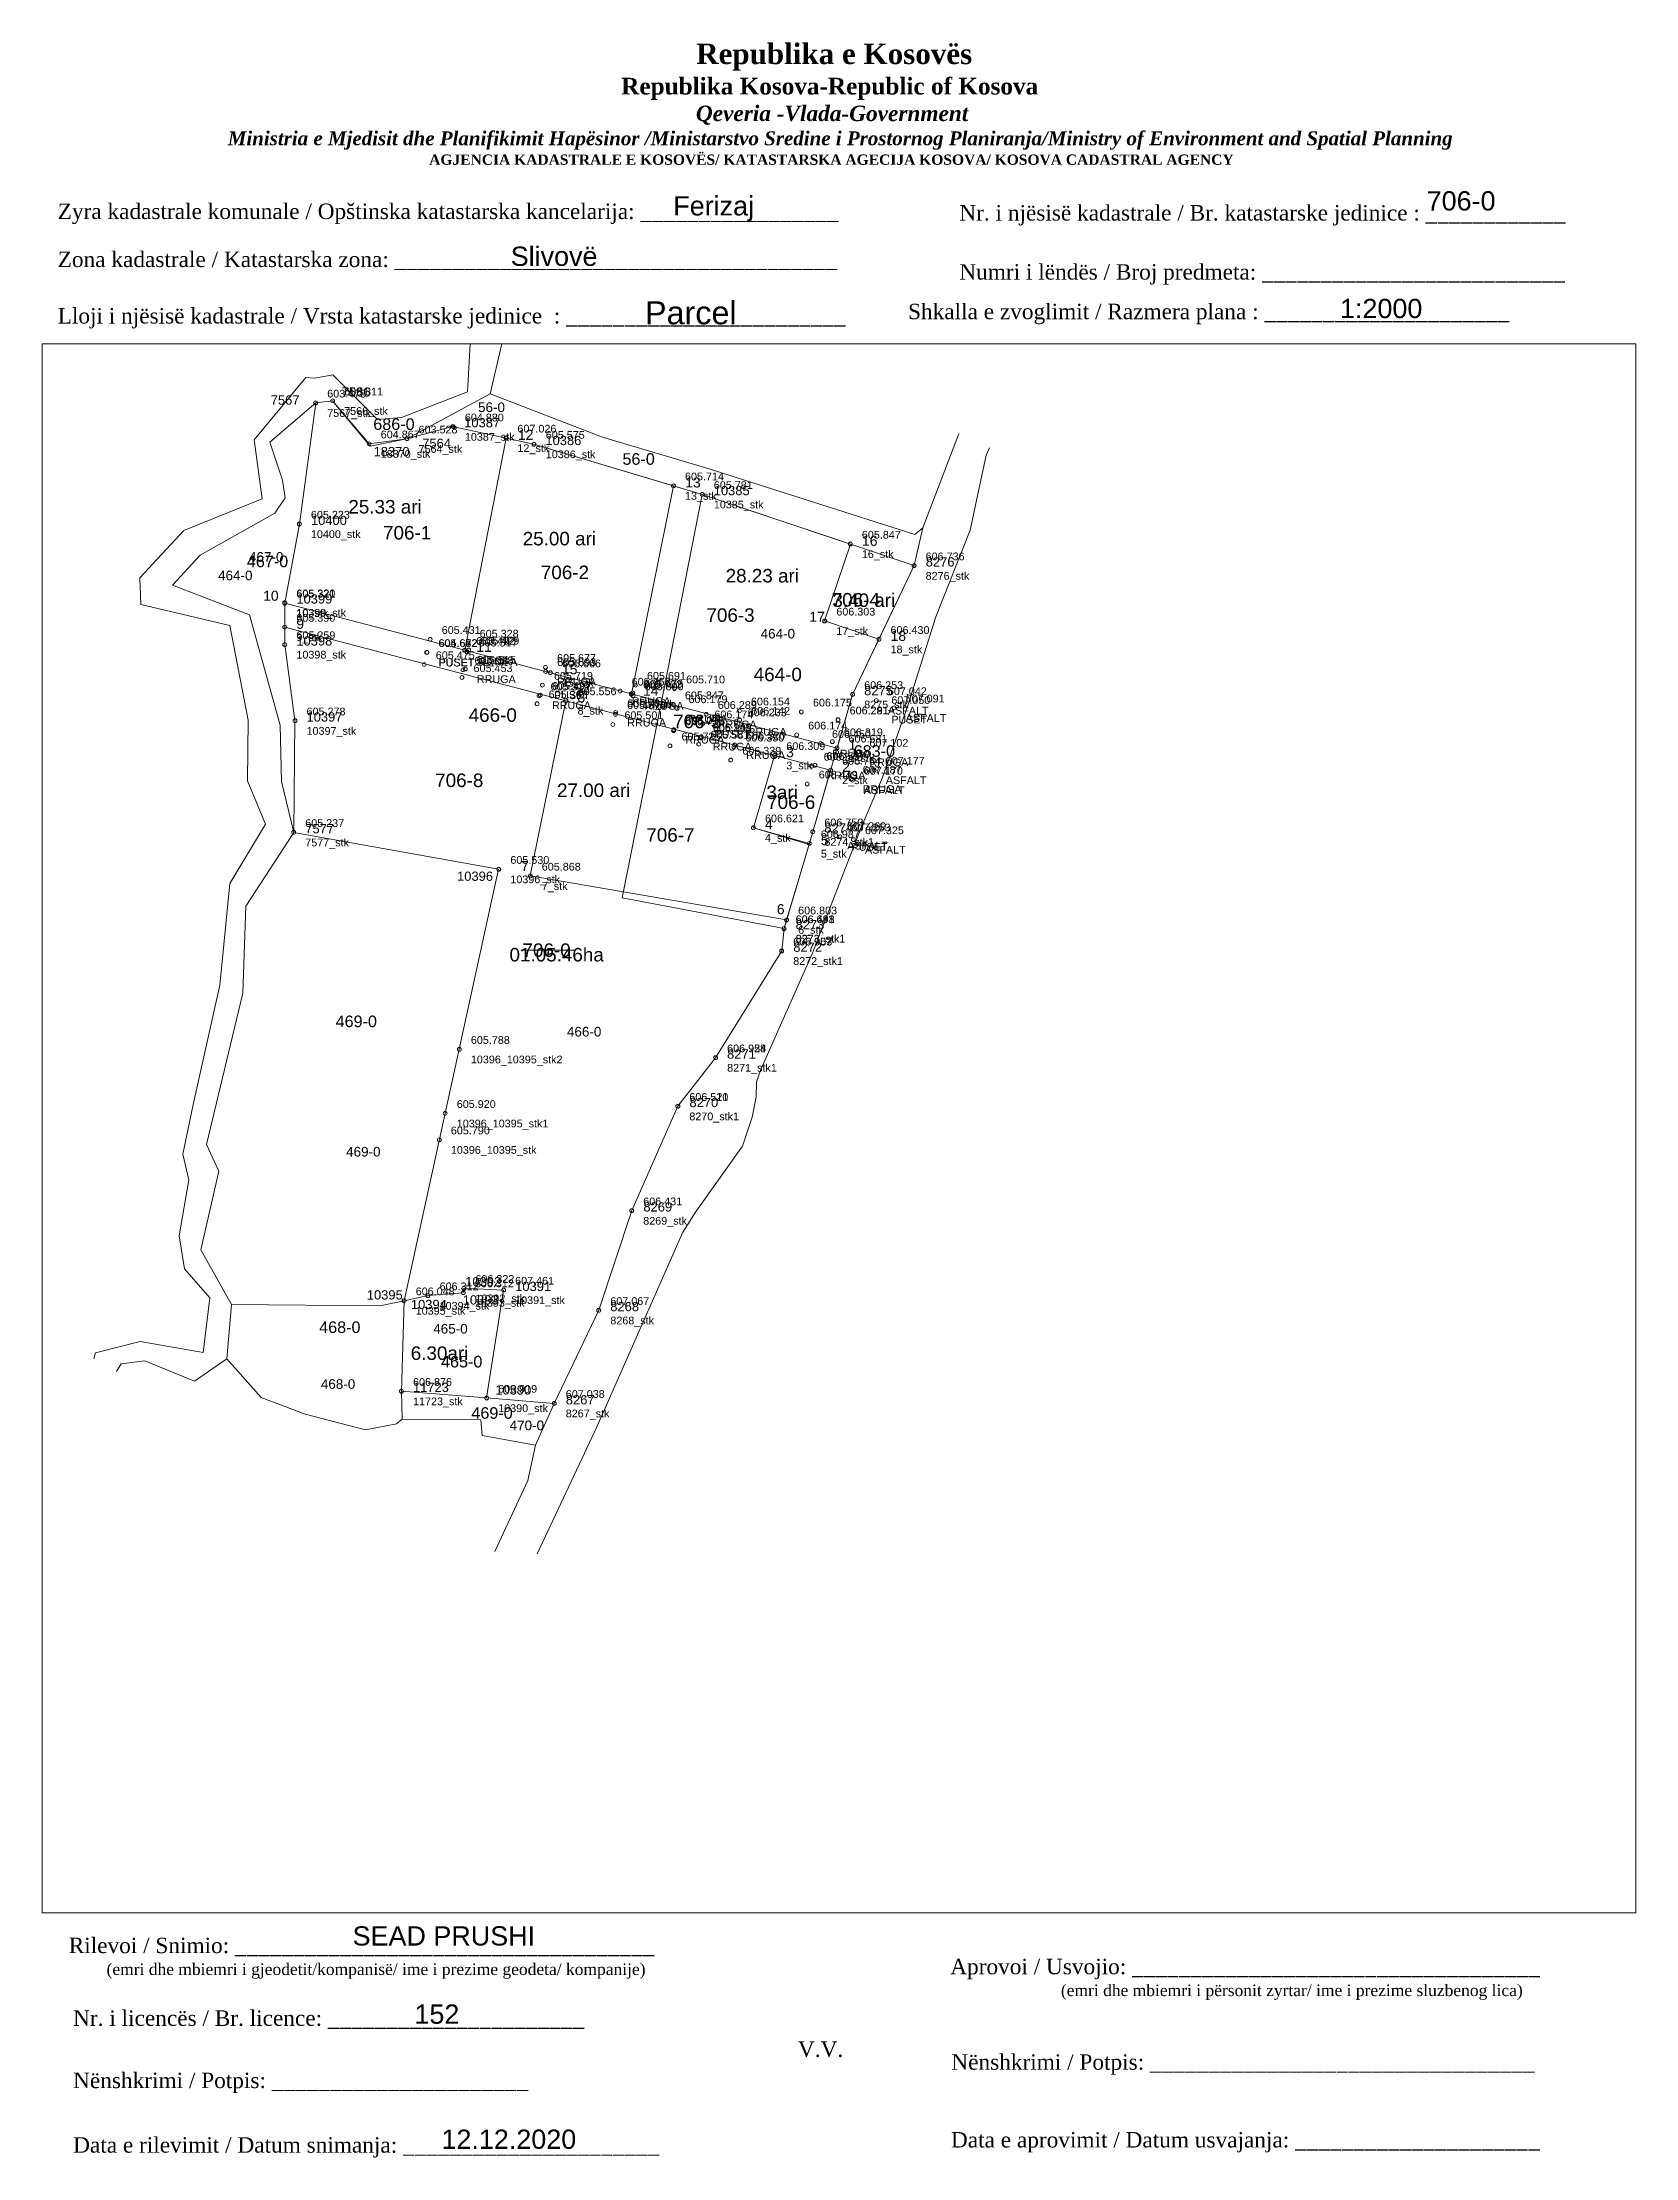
# Paper-space layout 'Layout1' of a CAD drawing. Header units: metres, sheet in millimetres. Extents: x 1 to 208, y 2 to 276.
# The model-space entities are those that its viewports show. They can reach past a viewport. Long polylines and large blocks are cut down to what shows.
import ezdxf
from ezdxf.enums import TextEntityAlignment as Align

# ---------------------------------------------------------------- set-up
doc = ezdxf.new("R2010")
doc.units = ezdxf.units.M
doc.layers.get('0').update_dxf_attribs({"lineweight": 0})
for name, color, linetype, lineweight in [('Korniza e jashtme', 7, 'Continuous', 0), ('Matjet', 210, 'Continuous', 0), ('Ndarjet', 1, 'Continuous', 0), ('ndarjet praprake', 1, 'Continuous', 0), ('Nr-Baz', 7, 'Continuous', 0), ('Nr-Kojshi', 251, 'Continuous', 0), ('Nr-Ri', 7, 'Continuous', 0), ('Nr-Ri nd', 1, 'Continuous', 0), ('Parc-Baz', 7, 'Continuous', 0), ('Parc-Kojshi', 251, 'Continuous', 0), ('Parc-Re', 7, 'Continuous', 0), ('Pikat Ndarjes', 1, 'Continuous', 0), ('Pikat zyrtare', 7, 'Continuous', 0)]:
    doc.layers.add(name, color=color, linetype=linetype, lineweight=lineweight)
doc.layers.add('shenime', color=7, linetype='Continuous')
doc.styles.get("Standard").update_dxf_attribs({"font": 'arial.ttf'})

psp = doc.layouts.get("Layout1")

# ---------------------------------------------------------------- texts
for s, p in [('706-0', (180.52, 254.24)), ('Slivovë', (61.73, 247.06)), ('1:2000', (169.28, 240.29)), ('12.12.2020', (52.75, 2.94))]:
    psp.add_text(s, height=2.5).set_placement(p)
for s, insert, char_height, width, attachment_point in [('{\\fBook Antiqua|b1|i0|c0|p18;\\H1.333x;\\W9.9595;        \\W1;Republika e Kosovës\\fTimes New Roman|b1|i0|c0|p18;\\P\\fBook Antiqua|b1|i0|c0|p18;\\H0.8125x;\\W9.575;         \\W1;Republika Kosova-Republic of Kosova\\fTimes New Roman|b1|i0|c0|p18;\\P\\fBook Antiqua|b1|i1|c0|p18;\\H0.9233x;\\W9.6517;           \\W1;Qeveria -Vlada-Government \\P\\fTimes New Roman|b1|i1|c0|p18;\\H0.9x;\\W9.5477;   \\W1;Ministria e Mjedisit dhe Planifikimit Hapësinor /Ministarstvo Sredine i Prostornog Planiranja/Ministry of Environment and Spatial Planning\\P\\fBook Antiqua|b1|i0|c0|p18;\\H0.7406x;\\W9.0561;          \\W1;AGJENCIA KADASTRALE E KOSOVËS/ KATASTARSKA AGECIJA KOSOVA/ KOSOVA CADASTRAL AGENCY}', (5.57, 275.89), 2, 191.8237, 1), ('{\\fTimes New Roman|b0|i0|c0|p18;Zyra kadastrale komunale / Opštinska katastarska kancelarija: _________________}', (2.98, 255.14), 2, 100.6873, 1), ('Ferizaj', (88.05, 254.47), 2.5, 9.9735, 5), ('{\\fTimes New Roman|b0|i0|c0|p18;Nr. i njësisë kadastrale / Br. katastarske jedinice : ____________}', (119.91, 254.94), 2, 79.9484, 1), ('{\\fTimes New Roman|b0|i0|c0|p18;Zona kadastrale / Katastarska zona: ______________________________________}', (2.98, 248.91), 2, 100.6873, 1), ('{\\fTimes New Roman|b0|i0|c0|p18;Numri i lëndës / Broj predmeta: __________________________}', (119.91, 247.28), 2, 79.9484, 1), ('{\\fTimes New Roman|b0|i0|c0|p18;Lloji i njësisë kadastrale / Vrsta katastarske jedinice  : ________________________}', (2.98, 241.59), 2, 100.6873, 1), ('{\\fArial|b0|i0|c0|p34;Parcel}', (85.09, 240.96), 3, 11.2939, 5), ('{\\fTimes New Roman|b0|i0|c0|p18;Shkalla e zvoglimit / Razmera plana : _____________________}', (113.26, 242.15), 2, 79.9484, 1), ('{\\fTimes New Roman|b0|i0|c0|p18;Rilevoi / Snimio: ____________________________________\\P     \\H0.75x;(emri dhe mbiemri i gjeodetit/kompanisë/ ime i prezime geodeta/ kompanije)}', (42.38, 27.65), 2, 74.7958, 5), ('SEAD PRUSHI', (53.06, 30.53), 2.5, 27.1816, 5), ('{\\fTimes New Roman|b0|i0|c0|p18; Aprovoi / Usvojio: ___________________________________\\P                    \\H0.75x;(emri dhe mbiemri i përsonit zyrtar/ ime i prezime sluzbenog lica)}', (117.98, 27.58), 2, 83.344, 1), ('{\\fTimes New Roman|b0|i0|c0|p18;Nr. i licencës / Br. licence: ______________________\\P                                }', (4.98, 20.89), 2, 83.344, 1), ('152', (52.16, 20.39), 2.5, 5.3971, 5), ('{\\fTimes New Roman|b0|i0|c0|p18;V.V.                                 }', (101.92, 15.84), 2, 5.7076, 5), ('{\\fTimes New Roman|b0|i0|c0|p18; Nënshkrimi / Potpis: _________________________________}', (118.12, 15.2), 2, 83.344, 1), ('{\\fTimes New Roman|b0|i0|c0|p18;Nënshkrimi / Potpis: ______________________\\P                                 }', (4.98, 12.82), 2, 83.344, 1), ('{\\fTimes New Roman|b0|i0|c0|p18;Data e rilevimit / Datum snimanja: ______________________\\P                                 }', (4.98, 4.45), 2, 83.344, 1), ('{\\fTimes New Roman|b0|i0|c0|p18; Data e aprovimit / Datum usvajanja: _____________________}', (118.07, 5.12), 2, 83.344, 1)]:
    psp.add_mtext(s, dxfattribs=dict(insert=insert, char_height=char_height, width=width, attachment_point=attachment_point))

msp = doc.modelspace()

# ---------------------------------------------------------------- texts
at = {"layer": 'Nr-Baz'}
for s, p in [('464-0', (7508334.55, 4696773.46)), ('466-0', (7508260.62, 4696762.93))]:
    msp.add_text(s, height=3.5, dxfattribs=at).set_placement(p)
at = {"layer": 'Nr-Kojshi'}
for s, p in [('686-0', (7508235.89, 4696838.6)), ('56-0', (7508300.52, 4696829.57)), ('467-0', (7508203.1, 4696803.02)), ('683-0', (7508360.5, 4696753.85)), ('469-0', (7508226.12, 4696683.75)), ('468-0', (7508221.85, 4696604.45)), ('465-0', (7508253.46, 4696595.51)), ('469-0', (7508261.33, 4696582.2))]:
    msp.add_text(s, height=3, dxfattribs=at).set_placement(p)
at = {"layer": 'Nr-Ri'}
msp.add_text('706-0', height=3.5, dxfattribs=at).set_placement((7508274.58, 4696701.97))
at = {"layer": 'Nr-Ri nd'}
for s, p in [('706-1', (7508238.41, 4696810.2)), ('706-2', (7508279.35, 4696799.92)), ('706-4', (7508354.78, 4696792.82)), ('706-3', (7508322.3, 4696788.84)), ('706-5', (7508313.66, 4696761.27)), ('706-8', (7508251.94, 4696746.01)), ('706-6', (7508338.03, 4696740.34)), ('706-7', (7508306.7, 4696731.84))]:
    msp.add_text(s, height=3.5, dxfattribs=at).set_placement(p)
at = {"layer": 'shenime', "color": 5}
for s, p in [('56-0', (7508266.55, 4696844.48)), ('467-0', (7508208.11, 4696805.67)), ('464-0', (7508340.82, 4696785.77)), ('466-0', (7508290.58, 4696682.57)), ('469-0', (7508233.3, 4696651.45)), ('465-0', (7508255.91, 4696605.55)), ('468-0', (7508226.75, 4696591.21)), ('470-0', (7508275.72, 4696580.5))]:
    msp.add_text(s, height=2.5, dxfattribs=at).set_placement(p, align=Align.MIDDLE_CENTER)
at = {"layer": 'shenime', "color": 6}
for s, p in [('25.33 ari', (7508229.42, 4696816.93)), ('25.00 ari', (7508274.64, 4696808.67)), ('28.23 ari', (7508327.28, 4696799.06)), ('3.40 ari', (7508354.96, 4696792.71)), ('27.00 ari', (7508283.54, 4696743.43)), ('3ari', (7508337.84, 4696742.9))]:
    msp.add_text(s, height=3.5, dxfattribs=at).set_placement(p)
for s, height, p in [('464-0', 2.5, (7508200.09, 4696800.87)), ('01.05.46ha', 3.5, (7508283.45, 4696702.54)), ('6.30ari', 3.5, (7508253.07, 4696599.22))]:
    msp.add_text(s, height=height, dxfattribs=at).set_placement(p, align=Align.MIDDLE_CENTER)

# ---------------------------------------------------------------- blocks, each defined once
blk = doc.blocks.new('*U0', base_point=(7508321.19, 4696821.9, 605.78))
at = {"layer": 'Pikat zyrtare', "linetype": 'ByBlock', "lineweight": -2}
blk.add_line((7508321.19, 4696821.9, 605.78), (7508321.19, 4696821.9, 605.78), dxfattribs=at)
blk.add_circle((7508321.19, 4696821.9, 605.78), 0.5, dxfattribs=at)
at = {"layer": 'Pikat zyrtare', "linetype": 'ByBlock', "insert": (7508324.19, 4696824.08, 605.78), "char_height": 2.4, "attachment_point": 1}
blk.add_mtext('10385', dxfattribs=at)
blk = doc.blocks.new('*U1', base_point=(7508376.18, 4696803.42, 606.74))
at = {"layer": 'Pikat zyrtare', "linetype": 'ByBlock', "lineweight": -2}
blk.add_line((7508376.18, 4696803.42, 606.74), (7508376.18, 4696803.42, 606.74), dxfattribs=at)
blk.add_circle((7508376.18, 4696803.42, 606.74), 0.5, dxfattribs=at)
at = {"layer": 'Pikat zyrtare', "linetype": 'ByBlock', "insert": (7508379.18, 4696805.59, 606.74), "char_height": 2.4, "attachment_point": 1}
blk.add_mtext('8276', dxfattribs=at)
blk = doc.blocks.new('*U2', base_point=(7508360.2, 4696770.03, 606.25))
at = {"layer": 'Pikat zyrtare', "linetype": 'ByBlock', "lineweight": -2}
blk.add_line((7508360.2, 4696770.03, 606.25), (7508360.2, 4696770.03, 606.25), dxfattribs=at)
blk.add_circle((7508360.2, 4696770.03, 606.25), 0.5, dxfattribs=at)
at = {"layer": 'Pikat zyrtare', "linetype": 'ByBlock', "insert": (7508363.2, 4696772.2, 606.25), "char_height": 2.4, "attachment_point": 1}
blk.add_mtext('8275', dxfattribs=at)
blk = doc.blocks.new('*U3', base_point=(7508349.88, 4696734.42, 606.75))
at = {"layer": 'Pikat zyrtare', "linetype": 'ByBlock', "lineweight": -2}
blk.add_line((7508349.88, 4696734.42, 606.75), (7508349.88, 4696734.42, 606.75), dxfattribs=at)
blk.add_circle((7508349.88, 4696734.42, 606.75), 0.5, dxfattribs=at)
at = {"layer": 'Pikat zyrtare', "linetype": 'ByBlock', "insert": (7508352.88, 4696736.6, 606.75), "char_height": 2.4, "attachment_point": 1}
blk.add_mtext('8274', dxfattribs=at)
blk = doc.blocks.new('*U4', base_point=(7508342.42, 4696709.34, 606.64))
at = {"layer": 'Pikat zyrtare', "linetype": 'ByBlock', "lineweight": -2}
blk.add_line((7508342.42, 4696709.34, 606.64), (7508342.42, 4696709.34, 606.64), dxfattribs=at)
blk.add_circle((7508342.42, 4696709.34, 606.64), 0.5, dxfattribs=at)
at = {"layer": 'Pikat zyrtare', "linetype": 'ByBlock', "insert": (7508345.42, 4696711.52, 606.64), "char_height": 2.4, "attachment_point": 1}
blk.add_mtext('8273', dxfattribs=at)
blk = doc.blocks.new('*U5', base_point=(7508265.29, 4696587.62, 606.92))
at = {"layer": 'Pikat zyrtare', "linetype": 'ByBlock', "lineweight": -2}
blk.add_line((7508265.29, 4696587.62, 606.92), (7508265.29, 4696587.62, 606.92), dxfattribs=at)
blk.add_circle((7508265.29, 4696587.62, 606.92), 0.5, dxfattribs=at)
at = {"layer": 'Pikat zyrtare', "linetype": 'ByBlock', "insert": (7508267.53, 4696590.89, 606.92), "char_height": 2.4, "attachment_point": 1}
blk.add_mtext('10390', dxfattribs=at)
blk = doc.blocks.new('*U6', base_point=(7508243.18, 4696589.37))
at = {"layer": 'Pikat zyrtare', "linetype": 'ByBlock', "lineweight": -2}
blk.add_line((7508243.18, 4696589.37), (7508243.18, 4696589.37), dxfattribs=at)
blk.add_circle((7508243.18, 4696589.37), 0.5, dxfattribs=at)
at = {"layer": 'Pikat zyrtare', "linetype": 'ByBlock', "insert": (7508246.18, 4696591.55), "char_height": 2.4, "attachment_point": 1}
blk.add_mtext('11723', dxfattribs=at)
blk = doc.blocks.new('*U7', base_point=(7508243.88, 4696612.83, 606.05))
at = {"layer": 'Pikat zyrtare', "linetype": 'ByBlock', "lineweight": -2}
blk.add_line((7508243.88, 4696612.83, 606.05), (7508243.88, 4696612.83, 606.05), dxfattribs=at)
blk.add_circle((7508243.88, 4696612.83, 606.05), 0.5, dxfattribs=at)
at = {"layer": 'Pikat zyrtare', "linetype": 'ByBlock', "insert": (7508234.21, 4696615.53, 606.05), "char_height": 2.4, "attachment_point": 1}
blk.add_mtext('10395', dxfattribs=at)
blk = doc.blocks.new('*U8', base_point=(7508250.13, 4696614.15, 606.31))
at = {"layer": 'Pikat zyrtare', "linetype": 'ByBlock', "lineweight": -2}
blk.add_line((7508250.13, 4696614.15, 606.31), (7508250.13, 4696614.15, 606.31), dxfattribs=at)
blk.add_circle((7508250.13, 4696614.15, 606.31), 0.5, dxfattribs=at)
at = {"layer": 'Pikat zyrtare', "linetype": 'ByBlock', "insert": (7508245.64, 4696613.04, 606.31), "char_height": 2.4, "attachment_point": 1}
blk.add_mtext('10394', dxfattribs=at)
blk = doc.blocks.new('*U9', base_point=(7508259.21, 4696614.9, 606.31))
at = {"layer": 'Pikat zyrtare', "linetype": 'ByBlock', "lineweight": -2}
blk.add_line((7508259.21, 4696614.9, 606.31), (7508259.21, 4696614.9, 606.31), dxfattribs=at)
blk.add_circle((7508259.21, 4696614.9, 606.31), 0.5, dxfattribs=at)
at = {"layer": 'Pikat zyrtare', "linetype": 'ByBlock', "insert": (7508259.07, 4696614.23, 606.31), "char_height": 2.4, "attachment_point": 1}
blk.add_mtext('10393', dxfattribs=at)
blk = doc.blocks.new('*U10', base_point=(7508259.39, 4696616.03, 606.32))
at = {"layer": 'Pikat zyrtare', "linetype": 'ByBlock', "lineweight": -2}
blk.add_line((7508259.39, 4696616.03, 606.32), (7508259.39, 4696616.03, 606.32), dxfattribs=at)
blk.add_circle((7508259.39, 4696616.03, 606.32), 0.5, dxfattribs=at)
at = {"layer": 'Pikat zyrtare', "linetype": 'ByBlock', "insert": (7508259.72, 4696618.94, 606.32), "char_height": 2.4, "attachment_point": 1}
blk.add_mtext('10392', dxfattribs=at)
blk = doc.blocks.new('*U11', base_point=(7508269.7, 4696615.56, 607.46))
at = {"layer": 'Pikat zyrtare', "linetype": 'ByBlock', "lineweight": -2}
blk.add_line((7508269.7, 4696615.56, 607.46), (7508269.7, 4696615.56, 607.46), dxfattribs=at)
blk.add_circle((7508269.7, 4696615.56, 607.46), 0.5, dxfattribs=at)
at = {"layer": 'Pikat zyrtare', "linetype": 'ByBlock', "insert": (7508272.7, 4696617.73, 607.46), "char_height": 2.4, "attachment_point": 1}
blk.add_mtext('10391', dxfattribs=at)
blk = doc.blocks.new('*U12', base_point=(7508244.61, 4696836.33, 603.53))
at = {"layer": 'Pikat zyrtare', "linetype": 'ByBlock', "lineweight": -2}
blk.add_line((7508244.61, 4696836.33, 603.53), (7508244.61, 4696836.33, 603.53), dxfattribs=at)
blk.add_circle((7508244.61, 4696836.33, 603.53), 0.5, dxfattribs=at)
at = {"layer": 'Pikat zyrtare', "linetype": 'ByBlock', "insert": (7508248.58, 4696836.34, 603.53), "char_height": 2.4, "attachment_point": 1}
blk.add_mtext('7564', dxfattribs=at)
blk = doc.blocks.new('*U13', base_point=(7508256.46, 4696839.5, 604.88))
at = {"layer": 'Pikat zyrtare', "linetype": 'ByBlock', "lineweight": -2}
blk.add_line((7508256.46, 4696839.5, 604.88), (7508256.46, 4696839.5, 604.88), dxfattribs=at)
blk.add_circle((7508256.46, 4696839.5, 604.88), 0.5, dxfattribs=at)
at = {"layer": 'Pikat zyrtare', "linetype": 'ByBlock', "insert": (7508259.46, 4696841.68, 604.88), "char_height": 2.4, "attachment_point": 1}
blk.add_mtext('10387', dxfattribs=at)
blk = doc.blocks.new('*U14', base_point=(7508277.53, 4696834.89, 605.58))
at = {"layer": 'Pikat zyrtare', "linetype": 'ByBlock', "lineweight": -2}
blk.add_line((7508277.53, 4696834.89, 605.58), (7508277.53, 4696834.89, 605.58), dxfattribs=at)
blk.add_circle((7508277.53, 4696834.89, 605.58), 0.5, dxfattribs=at)
at = {"layer": 'Pikat zyrtare', "linetype": 'ByBlock', "insert": (7508280.53, 4696837.07, 605.58), "char_height": 2.4, "attachment_point": 1}
blk.add_mtext('10386', dxfattribs=at)
blk = doc.blocks.new('*U15', base_point=(7508341.83, 4696703.51, 606.91))
at = {"layer": 'Pikat zyrtare', "linetype": 'ByBlock', "lineweight": -2}
blk.add_line((7508341.83, 4696703.51, 606.91), (7508341.83, 4696703.51, 606.91), dxfattribs=at)
blk.add_circle((7508341.83, 4696703.51, 606.91), 0.5, dxfattribs=at)
at = {"layer": 'Pikat zyrtare', "linetype": 'ByBlock', "insert": (7508344.83, 4696705.69, 606.91), "char_height": 2.4, "attachment_point": 1}
blk.add_mtext('8272', dxfattribs=at)
blk = doc.blocks.new('*U16', base_point=(7508324.65, 4696675.79, 606.95))
at = {"layer": 'Pikat zyrtare', "linetype": 'ByBlock', "lineweight": -2}
blk.add_line((7508324.65, 4696675.79, 606.95), (7508324.65, 4696675.79, 606.95), dxfattribs=at)
blk.add_circle((7508324.65, 4696675.79, 606.95), 0.5, dxfattribs=at)
at = {"layer": 'Pikat zyrtare', "linetype": 'ByBlock', "insert": (7508327.65, 4696677.97, 606.95), "char_height": 2.4, "attachment_point": 1}
blk.add_mtext('8271', dxfattribs=at)
blk = doc.blocks.new('*U17', base_point=(7508314.9, 4696663.25, 606.51))
at = {"layer": 'Pikat zyrtare', "linetype": 'ByBlock', "lineweight": -2}
blk.add_line((7508314.9, 4696663.25, 606.51), (7508314.9, 4696663.25, 606.51), dxfattribs=at)
blk.add_circle((7508314.9, 4696663.25, 606.51), 0.5, dxfattribs=at)
at = {"layer": 'Pikat zyrtare', "linetype": 'ByBlock', "insert": (7508317.9, 4696665.42, 606.51), "char_height": 2.4, "attachment_point": 1}
blk.add_mtext('8270', dxfattribs=at)
blk = doc.blocks.new('*U18', base_point=(7508302.95, 4696636.18, 606.43))
at = {"layer": 'Pikat zyrtare', "linetype": 'ByBlock', "lineweight": -2}
blk.add_line((7508302.95, 4696636.18, 606.43), (7508302.95, 4696636.18, 606.43), dxfattribs=at)
blk.add_circle((7508302.95, 4696636.18, 606.43), 0.5, dxfattribs=at)
at = {"layer": 'Pikat zyrtare', "linetype": 'ByBlock', "insert": (7508305.95, 4696638.35, 606.43), "char_height": 2.4, "attachment_point": 1}
blk.add_mtext('8269', dxfattribs=at)
blk = doc.blocks.new('*U19', base_point=(7508294.36, 4696610.33, 607.07))
at = {"layer": 'Pikat zyrtare', "linetype": 'ByBlock', "lineweight": -2}
blk.add_line((7508294.36, 4696610.33, 607.07), (7508294.36, 4696610.33, 607.07), dxfattribs=at)
blk.add_circle((7508294.36, 4696610.33, 607.07), 0.5, dxfattribs=at)
at = {"layer": 'Pikat zyrtare', "linetype": 'ByBlock', "insert": (7508297.36, 4696612.5, 607.07), "char_height": 2.4, "attachment_point": 1}
blk.add_mtext('8268', dxfattribs=at)
blk = doc.blocks.new('*U20', base_point=(7508282.82, 4696586.17, 607.04))
at = {"layer": 'Pikat zyrtare', "linetype": 'ByBlock', "lineweight": -2}
blk.add_line((7508282.82, 4696586.17, 607.04), (7508282.82, 4696586.17, 607.04), dxfattribs=at)
blk.add_circle((7508282.82, 4696586.17, 607.04), 0.5, dxfattribs=at)
at = {"layer": 'Pikat zyrtare', "linetype": 'ByBlock', "insert": (7508285.82, 4696588.34, 607.04), "char_height": 2.4, "attachment_point": 1}
blk.add_mtext('8267', dxfattribs=at)
blk = doc.blocks.new('*U21', base_point=(7508268.4, 4696724.72, 605.53))
at = {"layer": 'Pikat zyrtare', "linetype": 'ByBlock', "lineweight": -2}
blk.add_line((7508268.4, 4696724.72, 605.53), (7508268.4, 4696724.72, 605.53), dxfattribs=at)
blk.add_circle((7508268.4, 4696724.72, 605.53), 0.5, dxfattribs=at)
at = {"layer": 'Pikat zyrtare', "linetype": 'ByBlock', "insert": (7508257.62, 4696724.09, 605.53), "char_height": 2.4, "attachment_point": 1}
blk.add_mtext('10396', dxfattribs=at)
blk = doc.blocks.new('*U22', base_point=(7508215.24, 4696734.24, 605.24))
at = {"layer": 'Pikat zyrtare', "linetype": 'ByBlock', "lineweight": -2}
blk.add_line((7508215.24, 4696734.24, 605.24), (7508215.24, 4696734.24, 605.24), dxfattribs=at)
blk.add_circle((7508215.24, 4696734.24, 605.24), 0.5, dxfattribs=at)
at = {"layer": 'Pikat zyrtare', "linetype": 'ByBlock', "insert": (7508218.24, 4696736.41, 605.24), "char_height": 2.4, "attachment_point": 1}
blk.add_mtext('7577', dxfattribs=at)
blk = doc.blocks.new('*U23', base_point=(7508215.57, 4696763.22, 605.28))
at = {"layer": 'Pikat zyrtare', "linetype": 'ByBlock', "lineweight": -2}
blk.add_line((7508215.57, 4696763.22, 605.28), (7508215.57, 4696763.22, 605.28), dxfattribs=at)
blk.add_circle((7508215.57, 4696763.22, 605.28), 0.5, dxfattribs=at)
at = {"layer": 'Pikat zyrtare', "linetype": 'ByBlock', "insert": (7508218.57, 4696765.39, 605.28), "char_height": 2.4, "attachment_point": 1}
blk.add_mtext('10397', dxfattribs=at)
blk = doc.blocks.new('*U24', base_point=(7508212.93, 4696782.93, 605.26))
at = {"layer": 'Pikat zyrtare', "linetype": 'ByBlock', "lineweight": -2}
blk.add_line((7508212.93, 4696782.93, 605.26), (7508212.93, 4696782.93, 605.26), dxfattribs=at)
blk.add_circle((7508212.93, 4696782.93, 605.26), 0.5, dxfattribs=at)
at = {"layer": 'Pikat zyrtare', "linetype": 'ByBlock', "insert": (7508215.93, 4696785.1, 605.26), "char_height": 2.4, "attachment_point": 1}
blk.add_mtext('10398', dxfattribs=at)
blk = doc.blocks.new('*U25', base_point=(7508212.93, 4696793.81, 605.32))
at = {"layer": 'Pikat zyrtare', "linetype": 'ByBlock', "lineweight": -2}
blk.add_line((7508212.93, 4696793.81, 605.32), (7508212.93, 4696793.81, 605.32), dxfattribs=at)
blk.add_circle((7508212.93, 4696793.81, 605.32), 0.5, dxfattribs=at)
at = {"layer": 'Pikat zyrtare', "linetype": 'ByBlock', "insert": (7508215.93, 4696795.98, 605.32), "char_height": 2.4, "attachment_point": 1}
blk.add_mtext('10399', dxfattribs=at)
blk = doc.blocks.new('*U26', base_point=(7508216.72, 4696814.18, 605.22))
at = {"layer": 'Pikat zyrtare', "linetype": 'ByBlock', "lineweight": -2}
blk.add_line((7508216.72, 4696814.18, 605.22), (7508216.72, 4696814.18, 605.22), dxfattribs=at)
blk.add_circle((7508216.72, 4696814.18, 605.22), 0.5, dxfattribs=at)
at = {"layer": 'Pikat zyrtare', "linetype": 'ByBlock', "insert": (7508219.72, 4696816.35, 605.22), "char_height": 2.4, "attachment_point": 1}
blk.add_mtext('10400', dxfattribs=at)
blk = doc.blocks.new('*U27', base_point=(7508220.91, 4696845.63, 603.48))
at = {"layer": 'Pikat zyrtare', "linetype": 'ByBlock', "lineweight": -2}
blk.add_line((7508220.91, 4696845.63, 603.48), (7508220.91, 4696845.63, 603.48), dxfattribs=at)
blk.add_circle((7508220.91, 4696845.63, 603.48), 0.5, dxfattribs=at)
at = {"layer": 'Pikat zyrtare', "linetype": 'ByBlock', "insert": (7508209.29, 4696847.55, 603.48), "char_height": 2.4, "attachment_point": 1}
blk.add_mtext('7567', dxfattribs=at)
blk = doc.blocks.new('*U28', base_point=(7508225.34, 4696846.14, 603.81))
at = {"layer": 'Pikat zyrtare', "linetype": 'ByBlock', "lineweight": -2}
blk.add_line((7508225.34, 4696846.14, 603.81), (7508225.34, 4696846.14, 603.81), dxfattribs=at)
blk.add_circle((7508225.34, 4696846.14, 603.81), 0.5, dxfattribs=at)
at = {"layer": 'Pikat zyrtare', "linetype": 'ByBlock', "insert": (7508227.71, 4696849.65, 603.81), "char_height": 2.4, "attachment_point": 1}
blk.add_mtext('7566', dxfattribs=at)
blk = doc.blocks.new('*U29', base_point=(7508234.81, 4696834.99, 604.87))
at = {"layer": 'Pikat zyrtare', "linetype": 'ByBlock', "lineweight": -2}
blk.add_line((7508234.81, 4696834.99, 604.87), (7508234.81, 4696834.99, 604.87), dxfattribs=at)
blk.add_circle((7508234.81, 4696834.99, 604.87), 0.5, dxfattribs=at)
at = {"layer": 'Pikat zyrtare', "linetype": 'ByBlock', "insert": (7508235.97, 4696834.19, 604.87), "char_height": 2.4, "attachment_point": 1}
blk.add_mtext('18370', dxfattribs=at)
blk = doc.blocks.new('*U30', base_point=(7508356.17, 4696756.13, 606.68))
at = {"layer": 'Pikat Ndarjes', "linetype": 'ByBlock', "lineweight": -2}
blk.add_line((7508356.17, 4696756.13, 606.68), (7508356.17, 4696756.13, 606.68), dxfattribs=at)
blk.add_circle((7508356.17, 4696756.13, 606.68), 0.5, dxfattribs=at)
at = {"layer": 'Pikat Ndarjes', "linetype": 'ByBlock', "insert": (7508359.17, 4696758.3, 606.68), "char_height": 2.6, "attachment_point": 1}
blk.add_mtext('1', dxfattribs=at)
blk = doc.blocks.new('*U31', base_point=(7508354.5, 4696750.36, 606.76))
at = {"layer": 'Pikat Ndarjes', "linetype": 'ByBlock', "lineweight": -2}
blk.add_line((7508354.5, 4696750.36, 606.76), (7508354.5, 4696750.36, 606.76), dxfattribs=at)
blk.add_circle((7508354.5, 4696750.36, 606.76), 0.5, dxfattribs=at)
at = {"layer": 'Pikat Ndarjes', "linetype": 'ByBlock', "insert": (7508357.5, 4696752.54, 606.76), "char_height": 2.6, "attachment_point": 1}
blk.add_mtext('2', dxfattribs=at)
blk = doc.blocks.new('*U32', base_point=(7508339.96, 4696754.18, 606.31))
at = {"layer": 'Pikat Ndarjes', "linetype": 'ByBlock', "lineweight": -2}
blk.add_line((7508339.96, 4696754.18, 606.31), (7508339.96, 4696754.18, 606.31), dxfattribs=at)
blk.add_circle((7508339.96, 4696754.18, 606.31), 0.5, dxfattribs=at)
at = {"layer": 'Pikat Ndarjes', "linetype": 'ByBlock', "insert": (7508342.96, 4696756.35, 606.31), "char_height": 2.6, "attachment_point": 1}
blk.add_mtext('3', dxfattribs=at)
blk = doc.blocks.new('*U33', base_point=(7508334.48, 4696735.45, 606.62))
at = {"layer": 'Pikat Ndarjes', "linetype": 'ByBlock', "lineweight": -2}
blk.add_line((7508334.48, 4696735.45, 606.62), (7508334.48, 4696735.45, 606.62), dxfattribs=at)
blk.add_circle((7508334.48, 4696735.45, 606.62), 0.5, dxfattribs=at)
at = {"layer": 'Pikat Ndarjes', "linetype": 'ByBlock', "insert": (7508337.48, 4696737.62, 606.62), "char_height": 2.6, "attachment_point": 1}
blk.add_mtext('4', dxfattribs=at)
blk = doc.blocks.new('*U34', base_point=(7508348.97, 4696731.36, 606.99))
at = {"layer": 'Pikat Ndarjes', "linetype": 'ByBlock', "lineweight": -2}
blk.add_line((7508348.97, 4696731.36, 606.99), (7508348.97, 4696731.36, 606.99), dxfattribs=at)
blk.add_circle((7508348.97, 4696731.36, 606.99), 0.5, dxfattribs=at)
at = {"layer": 'Pikat Ndarjes', "linetype": 'ByBlock', "insert": (7508351.97, 4696733.53, 606.99), "char_height": 2.6, "attachment_point": 1}
blk.add_mtext('5', dxfattribs=at)
blk = doc.blocks.new('*U35', base_point=(7508343.08, 4696711.55, 606.8))
at = {"layer": 'Pikat Ndarjes', "linetype": 'ByBlock', "lineweight": -2}
blk.add_line((7508343.08, 4696711.55, 606.8), (7508343.08, 4696711.55, 606.8), dxfattribs=at)
blk.add_circle((7508343.08, 4696711.55, 606.8), 0.5, dxfattribs=at)
at = {"layer": 'Pikat Ndarjes', "linetype": 'ByBlock', "insert": (7508340.55, 4696715.64, 606.8), "char_height": 2.6, "attachment_point": 1}
blk.add_mtext('6', dxfattribs=at)
blk = doc.blocks.new('*U36', base_point=(7508276.62, 4696722.95, 605.87))
at = {"layer": 'Pikat Ndarjes', "linetype": 'ByBlock', "lineweight": -2}
blk.add_line((7508276.62, 4696722.95, 605.87), (7508276.62, 4696722.95, 605.87), dxfattribs=at)
blk.add_circle((7508276.62, 4696722.95, 605.87), 0.5, dxfattribs=at)
at = {"layer": 'Pikat Ndarjes', "linetype": 'ByBlock', "insert": (7508274.21, 4696726.81, 605.87), "char_height": 2.6, "attachment_point": 1}
blk.add_mtext('7', dxfattribs=at)
blk = doc.blocks.new('*U37', base_point=(7508285.85, 4696768.4, 605.56))
at = {"layer": 'Pikat Ndarjes', "linetype": 'ByBlock', "lineweight": -2}
blk.add_line((7508285.85, 4696768.4, 605.56), (7508285.85, 4696768.4, 605.56), dxfattribs=at)
blk.add_circle((7508285.85, 4696768.4, 605.56), 0.5, dxfattribs=at)
at = {"layer": 'Pikat Ndarjes', "linetype": 'ByBlock', "insert": (7508288.85, 4696770.58, 605.56), "char_height": 2.6, "attachment_point": 1}
blk.add_mtext('8', dxfattribs=at)
blk = doc.blocks.new('*U38', base_point=(7508212.93, 4696787.47, 605.39))
at = {"layer": 'Pikat Ndarjes', "linetype": 'ByBlock', "lineweight": -2}
blk.add_line((7508212.93, 4696787.47, 605.39), (7508212.93, 4696787.47, 605.39), dxfattribs=at)
blk.add_circle((7508212.93, 4696787.47, 605.39), 0.5, dxfattribs=at)
at = {"layer": 'Pikat Ndarjes', "linetype": 'ByBlock', "insert": (7508215.93, 4696789.64, 605.39), "char_height": 2.6, "attachment_point": 1}
blk.add_mtext('9', dxfattribs=at)
blk = doc.blocks.new('*U39', base_point=(7508212.93, 4696793.67, 605.32))
at = {"layer": 'Pikat Ndarjes', "linetype": 'ByBlock', "lineweight": -2}
blk.add_line((7508212.93, 4696793.67, 605.32), (7508212.93, 4696793.67, 605.32), dxfattribs=at)
blk.add_circle((7508212.93, 4696793.67, 605.32), 0.5, dxfattribs=at)
at = {"layer": 'Pikat Ndarjes', "linetype": 'ByBlock', "insert": (7508207.31, 4696796.91, 605.32), "char_height": 2.6, "attachment_point": 1}
blk.add_mtext('10', dxfattribs=at)
blk = doc.blocks.new('*U40', base_point=(7508259.59, 4696781.47, 605.49))
at = {"layer": 'Pikat Ndarjes', "linetype": 'ByBlock', "lineweight": -2}
blk.add_line((7508259.59, 4696781.47, 605.49), (7508259.59, 4696781.47, 605.49), dxfattribs=at)
blk.add_circle((7508259.59, 4696781.47, 605.49), 0.5, dxfattribs=at)
at = {"layer": 'Pikat Ndarjes', "linetype": 'ByBlock', "insert": (7508262.59, 4696783.65, 605.49), "char_height": 2.6, "attachment_point": 1}
blk.add_mtext('11', dxfattribs=at)
blk = doc.blocks.new('*U41', base_point=(7508270.38, 4696836.46, 607.03))
at = {"layer": 'Pikat Ndarjes', "linetype": 'ByBlock', "lineweight": -2}
blk.add_line((7508270.38, 4696836.46, 607.03), (7508270.38, 4696836.46, 607.03), dxfattribs=at)
blk.add_circle((7508270.38, 4696836.46, 607.03), 0.5, dxfattribs=at)
at = {"layer": 'Pikat Ndarjes', "linetype": 'ByBlock', "insert": (7508273.38, 4696838.63, 607.03), "char_height": 2.6, "attachment_point": 1}
blk.add_mtext('12', dxfattribs=at)
blk = doc.blocks.new('*U42', base_point=(7508313.78, 4696824.11, 605.71))
at = {"layer": 'Pikat Ndarjes', "linetype": 'ByBlock', "lineweight": -2}
blk.add_line((7508313.78, 4696824.11, 605.71), (7508313.78, 4696824.11, 605.71), dxfattribs=at)
blk.add_circle((7508313.78, 4696824.11, 605.71), 0.5, dxfattribs=at)
at = {"layer": 'Pikat Ndarjes', "linetype": 'ByBlock', "insert": (7508316.78, 4696826.28, 605.71), "char_height": 2.6, "attachment_point": 1}
blk.add_mtext('13', dxfattribs=at)
blk = doc.blocks.new('*U43', base_point=(7508302.84, 4696770.14, 605.7))
at = {"layer": 'Pikat Ndarjes', "linetype": 'ByBlock', "lineweight": -2}
blk.add_line((7508302.84, 4696770.14, 605.7), (7508302.84, 4696770.14, 605.7), dxfattribs=at)
blk.add_circle((7508302.84, 4696770.14, 605.7), 0.5, dxfattribs=at)
at = {"layer": 'Pikat Ndarjes', "linetype": 'ByBlock', "insert": (7508305.84, 4696772.32, 605.7), "char_height": 2.6, "attachment_point": 1}
blk.add_mtext('14', dxfattribs=at)
blk = doc.blocks.new('*U44', base_point=(7508281.81, 4696775.66, 605.67))
at = {"layer": 'Pikat Ndarjes', "linetype": 'ByBlock', "lineweight": -2}
blk.add_line((7508281.81, 4696775.66, 605.67), (7508281.81, 4696775.66, 605.67), dxfattribs=at)
blk.add_circle((7508281.81, 4696775.66, 605.67), 0.5, dxfattribs=at)
at = {"layer": 'Pikat Ndarjes', "linetype": 'ByBlock', "insert": (7508284.81, 4696777.84, 605.67), "char_height": 2.6, "attachment_point": 1}
blk.add_mtext('15', dxfattribs=at)
blk = doc.blocks.new('*U45', base_point=(7508359.63, 4696808.98, 605.85))
at = {"layer": 'Pikat Ndarjes', "linetype": 'ByBlock', "lineweight": -2}
blk.add_line((7508359.63, 4696808.98, 605.85), (7508359.63, 4696808.98, 605.85), dxfattribs=at)
blk.add_circle((7508359.63, 4696808.98, 605.85), 0.5, dxfattribs=at)
at = {"layer": 'Pikat Ndarjes', "linetype": 'ByBlock', "insert": (7508362.63, 4696811.16, 605.85), "char_height": 2.6, "attachment_point": 1}
blk.add_mtext('16', dxfattribs=at)
blk = doc.blocks.new('*U46', base_point=(7508352.94, 4696789.07, 606.3))
at = {"layer": 'Pikat Ndarjes', "linetype": 'ByBlock', "lineweight": -2}
blk.add_line((7508352.94, 4696789.07, 606.3), (7508352.94, 4696789.07, 606.3), dxfattribs=at)
blk.add_circle((7508352.94, 4696789.07, 606.3), 0.5, dxfattribs=at)
at = {"layer": 'Pikat Ndarjes', "linetype": 'ByBlock', "insert": (7508348.98, 4696791.46, 606.3), "char_height": 2.6, "attachment_point": 1}
blk.add_mtext('17', dxfattribs=at)
blk = doc.blocks.new('*U47', base_point=(7508367.05, 4696784.34, 606.43))
at = {"layer": 'Pikat Ndarjes', "linetype": 'ByBlock', "lineweight": -2}
blk.add_line((7508367.05, 4696784.34, 606.43), (7508367.05, 4696784.34, 606.43), dxfattribs=at)
blk.add_circle((7508367.05, 4696784.34, 606.43), 0.5, dxfattribs=at)
at = {"layer": 'Pikat Ndarjes', "linetype": 'ByBlock', "insert": (7508370.05, 4696786.51, 606.43), "char_height": 2.6, "attachment_point": 1}
blk.add_mtext('18', dxfattribs=at)
blk = doc.blocks.new('*U48', base_point=(7508249.84, 4696780.9, 605.67))
at = {"layer": 'Matjet', "linetype": 'ByBlock', "lineweight": -2}
blk.add_line((7508249.84, 4696780.9, 605.67), (7508249.84, 4696780.9, 605.67), dxfattribs=at)
blk.add_circle((7508249.84, 4696780.9, 605.67), 0.5, dxfattribs=at)
at = {"layer": 'Matjet', "linetype": 'ByBlock', "char_height": 2}
for s, insert, attachment_point in [('605.672', (7508252.84, 4696783.3, 605.67), 4), ('PUSET', (7508252.84, 4696779.27, 605.67), 1)]:
    blk.add_mtext(s, dxfattribs=dict(at, insert=insert, attachment_point=attachment_point))
blk = doc.blocks.new('*U49', base_point=(7508249.76, 4696780.93, 604.68))
at = {"layer": 'Matjet', "linetype": 'ByBlock', "lineweight": -2}
blk.add_line((7508249.76, 4696780.93, 604.68), (7508249.76, 4696780.93, 604.68), dxfattribs=at)
blk.add_circle((7508249.76, 4696780.93, 604.68), 0.5, dxfattribs=at)
at = {"layer": 'Matjet', "linetype": 'ByBlock', "char_height": 2}
for s, insert, attachment_point in [('604.682', (7508252.76, 4696783.33, 604.68), 4), ('PUSET', (7508252.76, 4696779.31, 604.68), 1)]:
    blk.add_mtext(s, dxfattribs=dict(at, insert=insert, attachment_point=attachment_point))
blk = doc.blocks.new('*U50', base_point=(7508249.095, 4696777.767, 605.475))
at = {"layer": 'Matjet', "linetype": 'ByBlock', "lineweight": -2}
blk.add_line((7508249.095, 4696777.767, 605.475), (7508249.095, 4696777.767, 605.475), dxfattribs=at)
blk.add_circle((7508249.095, 4696777.767, 605.475), 0.5, dxfattribs=at)
at = {"layer": 'Matjet', "linetype": 'ByBlock', "insert": (7508252.095, 4696780.167, 605.475), "char_height": 2, "attachment_point": 4}
blk.add_mtext('605.475', dxfattribs=at)
blk = doc.blocks.new('*U51', base_point=(7508250.639, 4696784.302, 605.431))
at = {"layer": 'Matjet', "linetype": 'ByBlock', "lineweight": -2}
blk.add_line((7508250.639, 4696784.302, 605.431), (7508250.639, 4696784.302, 605.431), dxfattribs=at)
blk.add_circle((7508250.639, 4696784.302, 605.431), 0.5, dxfattribs=at)
at = {"layer": 'Matjet', "linetype": 'ByBlock', "insert": (7508253.639, 4696786.702, 605.431), "char_height": 2, "attachment_point": 4}
blk.add_mtext('605.431', dxfattribs=at)
blk = doc.blocks.new('*U52', base_point=(7508260.2, 4696781.05, 605.52))
at = {"layer": 'Matjet', "linetype": 'ByBlock', "lineweight": -2}
blk.add_line((7508260.2, 4696781.05, 605.52), (7508260.2, 4696781.05, 605.52), dxfattribs=at)
blk.add_circle((7508260.2, 4696781.05, 605.52), 0.5, dxfattribs=at)
at = {"layer": 'Matjet', "linetype": 'ByBlock', "char_height": 2}
for s, insert, attachment_point in [('605.517', (7508263.2, 4696783.45, 605.52), 4), ('RRUGA', (7508263.2, 4696779.43, 605.52), 1)]:
    blk.add_mtext(s, dxfattribs=dict(at, insert=insert, attachment_point=attachment_point))
blk = doc.blocks.new('*U53', base_point=(7508260.651, 4696781.532, 605.429))
at = {"layer": 'Matjet', "linetype": 'ByBlock', "lineweight": -2}
blk.add_line((7508260.651, 4696781.532, 605.429), (7508260.651, 4696781.532, 605.429), dxfattribs=at)
blk.add_circle((7508260.651, 4696781.532, 605.429), 0.5, dxfattribs=at)
at = {"layer": 'Matjet', "linetype": 'ByBlock', "insert": (7508263.651, 4696783.932, 605.429), "char_height": 2, "attachment_point": 4}
blk.add_mtext('605.429', dxfattribs=at)
blk = doc.blocks.new('*U54', base_point=(7508260.482, 4696783.368, 605.328))
at = {"layer": 'Matjet', "linetype": 'ByBlock', "lineweight": -2}
blk.add_line((7508260.482, 4696783.368, 605.328), (7508260.482, 4696783.368, 605.328), dxfattribs=at)
blk.add_circle((7508260.482, 4696783.368, 605.328), 0.5, dxfattribs=at)
at = {"layer": 'Matjet', "linetype": 'ByBlock', "insert": (7508263.482, 4696785.768, 605.328), "char_height": 2, "attachment_point": 4}
blk.add_mtext('605.328', dxfattribs=at)
blk = doc.blocks.new('*U55', base_point=(7508259.141, 4696776.412, 605.528))
at = {"layer": 'Matjet', "linetype": 'ByBlock', "lineweight": -2}
blk.add_line((7508259.141, 4696776.412, 605.528), (7508259.141, 4696776.412, 605.528), dxfattribs=at)
blk.add_circle((7508259.141, 4696776.412, 605.528), 0.5, dxfattribs=at)
at = {"layer": 'Matjet', "linetype": 'ByBlock', "insert": (7508262.141, 4696778.812, 605.528), "char_height": 2, "attachment_point": 4}
blk.add_mtext('605.528', dxfattribs=at)
blk = doc.blocks.new('*U56', base_point=(7508258.892, 4696774.406, 605.453))
at = {"layer": 'Matjet', "linetype": 'ByBlock', "lineweight": -2}
blk.add_line((7508258.892, 4696774.406, 605.453), (7508258.892, 4696774.406, 605.453), dxfattribs=at)
blk.add_circle((7508258.892, 4696774.406, 605.453), 0.5, dxfattribs=at)
at = {"layer": 'Matjet', "linetype": 'ByBlock', "insert": (7508261.892, 4696776.806, 605.453), "char_height": 2, "attachment_point": 4}
blk.add_mtext('605.453', dxfattribs=at)
blk = doc.blocks.new('*U57', base_point=(7508259.75, 4696776.6, 605.51))
at = {"layer": 'Matjet', "linetype": 'ByBlock', "lineweight": -2}
blk.add_line((7508259.75, 4696776.6, 605.51), (7508259.75, 4696776.6, 605.51), dxfattribs=at)
blk.add_circle((7508259.75, 4696776.6, 605.51), 0.5, dxfattribs=at)
at = {"layer": 'Matjet', "linetype": 'ByBlock', "char_height": 2}
for s, insert, attachment_point in [('605.515', (7508262.75, 4696779, 605.51), 4), ('RRUGA', (7508262.75, 4696774.98, 605.51), 1)]:
    blk.add_mtext(s, dxfattribs=dict(at, insert=insert, attachment_point=attachment_point))
blk = doc.blocks.new('*U58', base_point=(7508279.24, 4696769.84, 605.5))
at = {"layer": 'Matjet', "linetype": 'ByBlock', "lineweight": -2}
blk.add_line((7508279.24, 4696769.84, 605.5), (7508279.24, 4696769.84, 605.5), dxfattribs=at)
blk.add_circle((7508279.24, 4696769.84, 605.5), 0.5, dxfattribs=at)
at = {"layer": 'Matjet', "linetype": 'ByBlock', "char_height": 2}
for s, insert, attachment_point in [('605.497', (7508282.24, 4696772.24, 605.5), 4), ('RRUGA', (7508282.24, 4696768.22, 605.5), 1)]:
    blk.add_mtext(s, dxfattribs=dict(at, insert=insert, attachment_point=attachment_point))
blk = doc.blocks.new('*U59', base_point=(7508280.58, 4696775.96, 605.69))
at = {"layer": 'Matjet', "linetype": 'ByBlock', "lineweight": -2}
blk.add_line((7508280.58, 4696775.96, 605.69), (7508280.58, 4696775.96, 605.69), dxfattribs=at)
blk.add_circle((7508280.58, 4696775.96, 605.69), 0.5, dxfattribs=at)
at = {"layer": 'Matjet', "linetype": 'ByBlock', "char_height": 2}
for s, insert, attachment_point in [('605.693', (7508283.58, 4696778.37, 605.69), 4), ('RRUGA', (7508283.58, 4696774.34, 605.69), 1)]:
    blk.add_mtext(s, dxfattribs=dict(at, insert=insert, attachment_point=attachment_point))
blk = doc.blocks.new('*U60', base_point=(7508280.563, 4696777.059, 605.677))
at = {"layer": 'Matjet', "linetype": 'ByBlock', "lineweight": -2}
blk.add_line((7508280.563, 4696777.059, 605.677), (7508280.563, 4696777.059, 605.677), dxfattribs=at)
blk.add_circle((7508280.563, 4696777.059, 605.677), 0.5, dxfattribs=at)
at = {"layer": 'Matjet', "linetype": 'ByBlock', "insert": (7508283.563, 4696779.459, 605.677), "char_height": 2, "attachment_point": 4}
blk.add_mtext('605.677', dxfattribs=at)
blk = doc.blocks.new('*U61', base_point=(7508278.862, 4696769.656, 605.319))
at = {"layer": 'Matjet', "linetype": 'ByBlock', "lineweight": -2}
blk.add_line((7508278.862, 4696769.656, 605.319), (7508278.862, 4696769.656, 605.319), dxfattribs=at)
blk.add_circle((7508278.862, 4696769.656, 605.319), 0.5, dxfattribs=at)
at = {"layer": 'Matjet', "linetype": 'ByBlock', "insert": (7508281.862, 4696772.056, 605.319), "char_height": 2, "attachment_point": 4}
blk.add_mtext('605.319', dxfattribs=at)
blk = doc.blocks.new('*U62', base_point=(7508278.369, 4696767.596, 605.365))
at = {"layer": 'Matjet', "linetype": 'ByBlock', "lineweight": -2}
blk.add_line((7508278.369, 4696767.596, 605.365), (7508278.369, 4696767.596, 605.365), dxfattribs=at)
blk.add_circle((7508278.369, 4696767.596, 605.365), 0.5, dxfattribs=at)
at = {"layer": 'Matjet', "linetype": 'ByBlock', "insert": (7508281.369, 4696769.996, 605.365), "char_height": 2, "attachment_point": 4}
blk.add_mtext('605.365', dxfattribs=at)
blk = doc.blocks.new('*U63', base_point=(7508279.75, 4696772.43, 605.72))
at = {"layer": 'Matjet', "linetype": 'ByBlock', "lineweight": -2}
blk.add_line((7508279.75, 4696772.43, 605.72), (7508279.75, 4696772.43, 605.72), dxfattribs=at)
blk.add_circle((7508279.75, 4696772.43, 605.72), 0.5, dxfattribs=at)
at = {"layer": 'Matjet', "linetype": 'ByBlock', "char_height": 2}
for s, insert, attachment_point in [('605.719', (7508282.75, 4696774.83, 605.72), 4), ('PUSET', (7508282.75, 4696770.81, 605.72), 1)]:
    blk.add_mtext(s, dxfattribs=dict(at, insert=insert, attachment_point=attachment_point))
blk = doc.blocks.new('*U64', base_point=(7508298.022, 4696762.216, 605.501))
at = {"layer": 'Matjet', "linetype": 'ByBlock', "lineweight": -2}
blk.add_line((7508298.022, 4696762.216, 605.501), (7508298.022, 4696762.216, 605.501), dxfattribs=at)
blk.add_circle((7508298.022, 4696762.216, 605.501), 0.5, dxfattribs=at)
at = {"layer": 'Matjet', "linetype": 'ByBlock', "insert": (7508301.022, 4696764.616, 605.501), "char_height": 2, "attachment_point": 4}
blk.add_mtext('605.501', dxfattribs=at)
blk = doc.blocks.new('*U65', base_point=(7508298.697, 4696764.848, 605.573))
at = {"layer": 'Matjet', "linetype": 'ByBlock', "lineweight": -2}
blk.add_line((7508298.697, 4696764.848, 605.573), (7508298.697, 4696764.848, 605.573), dxfattribs=at)
blk.add_circle((7508298.697, 4696764.848, 605.573), 0.5, dxfattribs=at)
at = {"layer": 'Matjet', "linetype": 'ByBlock', "insert": (7508301.697, 4696767.248, 605.573), "char_height": 2, "attachment_point": 4}
blk.add_mtext('605.573', dxfattribs=at)
blk = doc.blocks.new('*U66', base_point=(7508298.75, 4696765.33, 605.71))
at = {"layer": 'Matjet', "linetype": 'ByBlock', "lineweight": -2}
blk.add_line((7508298.75, 4696765.33, 605.71), (7508298.75, 4696765.33, 605.71), dxfattribs=at)
blk.add_circle((7508298.75, 4696765.33, 605.71), 0.5, dxfattribs=at)
at = {"layer": 'Matjet', "linetype": 'ByBlock', "char_height": 2}
for s, insert, attachment_point in [('605.706', (7508301.75, 4696767.73, 605.71), 4), ('RRUGA', (7508301.75, 4696763.71, 605.71), 1)]:
    blk.add_mtext(s, dxfattribs=dict(at, insert=insert, attachment_point=attachment_point))
blk = doc.blocks.new('*U67', base_point=(7508299.91, 4696770.91, 605.76))
at = {"layer": 'Matjet', "linetype": 'ByBlock', "lineweight": -2}
blk.add_line((7508299.91, 4696770.91, 605.76), (7508299.91, 4696770.91, 605.76), dxfattribs=at)
blk.add_circle((7508299.91, 4696770.91, 605.76), 0.5, dxfattribs=at)
at = {"layer": 'Matjet', "linetype": 'ByBlock', "char_height": 2}
for s, insert, attachment_point in [('605.763', (7508302.91, 4696773.31, 605.76), 4), ('RRUGA', (7508302.91, 4696769.29, 605.76), 1)]:
    blk.add_mtext(s, dxfattribs=dict(at, insert=insert, attachment_point=attachment_point))
blk = doc.blocks.new('*U68', base_point=(7508303.26, 4696769.7, 605.8))
at = {"layer": 'Matjet', "linetype": 'ByBlock', "lineweight": -2}
blk.add_line((7508303.26, 4696769.7, 605.8), (7508303.26, 4696769.7, 605.8), dxfattribs=at)
blk.add_circle((7508303.26, 4696769.7, 605.8), 0.5, dxfattribs=at)
at = {"layer": 'Matjet', "linetype": 'ByBlock', "char_height": 2}
for s, insert, attachment_point in [('605.800', (7508306.26, 4696772.1, 605.8), 4), ('RRUGA', (7508306.26, 4696768.08, 605.8), 1)]:
    blk.add_mtext(s, dxfattribs=dict(at, insert=insert, attachment_point=attachment_point))
blk = doc.blocks.new('*U69', base_point=(7508303.138, 4696770.418, 605.679))
at = {"layer": 'Matjet', "linetype": 'ByBlock', "lineweight": -2}
blk.add_line((7508303.138, 4696770.418, 605.679), (7508303.138, 4696770.418, 605.679), dxfattribs=at)
blk.add_circle((7508303.138, 4696770.418, 605.679), 0.5, dxfattribs=at)
at = {"layer": 'Matjet', "linetype": 'ByBlock', "insert": (7508306.138, 4696772.818, 605.679), "char_height": 2, "attachment_point": 4}
blk.add_mtext('605.679', dxfattribs=at)
blk = doc.blocks.new('*U70', base_point=(7508303.881, 4696772.428, 605.691))
at = {"layer": 'Matjet', "linetype": 'ByBlock', "lineweight": -2}
blk.add_line((7508303.881, 4696772.428, 605.691), (7508303.881, 4696772.428, 605.691), dxfattribs=at)
blk.add_circle((7508303.881, 4696772.428, 605.691), 0.5, dxfattribs=at)
at = {"layer": 'Matjet', "linetype": 'ByBlock', "insert": (7508306.881, 4696774.828, 605.691), "char_height": 2, "attachment_point": 4}
blk.add_mtext('605.691', dxfattribs=at)
blk = doc.blocks.new('*U71', base_point=(7508312.831, 4696756.696, 605.725))
at = {"layer": 'Matjet', "linetype": 'ByBlock', "lineweight": -2}
blk.add_line((7508312.831, 4696756.696, 605.725), (7508312.831, 4696756.696, 605.725), dxfattribs=at)
blk.add_circle((7508312.831, 4696756.696, 605.725), 0.5, dxfattribs=at)
at = {"layer": 'Matjet', "linetype": 'ByBlock', "insert": (7508315.831, 4696759.096, 605.725), "char_height": 2, "attachment_point": 4}
blk.add_mtext('605.725', dxfattribs=at)
blk = doc.blocks.new('*U72', base_point=(7508313.784, 4696760.64, 605.735))
at = {"layer": 'Matjet', "linetype": 'ByBlock', "lineweight": -2}
blk.add_line((7508313.784, 4696760.64, 605.735), (7508313.784, 4696760.64, 605.735), dxfattribs=at)
blk.add_circle((7508313.784, 4696760.64, 605.735), 0.5, dxfattribs=at)
at = {"layer": 'Matjet', "linetype": 'ByBlock', "insert": (7508316.784, 4696763.04, 605.735), "char_height": 2, "attachment_point": 4}
blk.add_mtext('605.735', dxfattribs=at)
blk = doc.blocks.new('*U73', base_point=(7508313.85, 4696760.9, 606.01))
at = {"layer": 'Matjet', "linetype": 'ByBlock', "lineweight": -2}
blk.add_line((7508313.85, 4696760.9, 606.01), (7508313.85, 4696760.9, 606.01), dxfattribs=at)
blk.add_circle((7508313.85, 4696760.9, 606.01), 0.5, dxfattribs=at)
at = {"layer": 'Matjet', "linetype": 'ByBlock', "char_height": 2}
for s, insert, attachment_point in [('606.015', (7508316.85, 4696763.3, 606.01), 4), ('RRUGA', (7508316.85, 4696759.28, 606.01), 1)]:
    blk.add_mtext(s, dxfattribs=dict(at, insert=insert, attachment_point=attachment_point))
blk = doc.blocks.new('*U74', base_point=(7508314.65, 4696766.36, 606.18))
at = {"layer": 'Matjet', "linetype": 'ByBlock', "lineweight": -2}
blk.add_line((7508314.65, 4696766.36, 606.18), (7508314.65, 4696766.36, 606.18), dxfattribs=at)
blk.add_circle((7508314.65, 4696766.36, 606.18), 0.5, dxfattribs=at)
at = {"layer": 'Matjet', "linetype": 'ByBlock', "char_height": 2}
for s, insert, attachment_point in [('606.179', (7508317.65, 4696768.76, 606.18), 4), ('RRUGA', (7508317.65, 4696764.74, 606.18), 1)]:
    blk.add_mtext(s, dxfattribs=dict(at, insert=insert, attachment_point=attachment_point))
blk = doc.blocks.new('*U75', base_point=(7508313.709, 4696767.37, 605.847))
at = {"layer": 'Matjet', "linetype": 'ByBlock', "lineweight": -2}
blk.add_line((7508313.709, 4696767.37, 605.847), (7508313.709, 4696767.37, 605.847), dxfattribs=at)
blk.add_circle((7508313.709, 4696767.37, 605.847), 0.5, dxfattribs=at)
at = {"layer": 'Matjet', "linetype": 'ByBlock', "insert": (7508316.709, 4696769.77, 605.847), "char_height": 2, "attachment_point": 4}
blk.add_mtext('605.847', dxfattribs=at)
blk = doc.blocks.new('*U76', base_point=(7508314.016, 4696771.478, 605.71))
at = {"layer": 'Matjet', "linetype": 'ByBlock', "lineweight": -2}
blk.add_line((7508314.016, 4696771.478, 605.71), (7508314.016, 4696771.478, 605.71), dxfattribs=at)
blk.add_circle((7508314.016, 4696771.478, 605.71), 0.5, dxfattribs=at)
at = {"layer": 'Matjet', "linetype": 'ByBlock', "insert": (7508317.016, 4696773.878, 605.71), "char_height": 2, "attachment_point": 4}
blk.add_mtext('605.710', dxfattribs=at)
blk = doc.blocks.new('*U77', base_point=(7508321.36, 4696762.43, 606.17))
at = {"layer": 'Matjet', "linetype": 'ByBlock', "lineweight": -2}
blk.add_line((7508321.36, 4696762.43, 606.17), (7508321.36, 4696762.43, 606.17), dxfattribs=at)
blk.add_circle((7508321.36, 4696762.43, 606.17), 0.5, dxfattribs=at)
at = {"layer": 'Matjet', "linetype": 'ByBlock', "char_height": 2}
for s, insert, attachment_point in [('606.174', (7508324.36, 4696764.83, 606.17), 4), ('PUSET', (7508324.36, 4696760.81, 606.17), 1)]:
    blk.add_mtext(s, dxfattribs=dict(at, insert=insert, attachment_point=attachment_point))
blk = doc.blocks.new('*U78', base_point=(7508320.311, 4696757.131, 605.581))
at = {"layer": 'Matjet', "linetype": 'ByBlock', "lineweight": -2}
blk.add_line((7508320.311, 4696757.131, 605.581), (7508320.311, 4696757.131, 605.581), dxfattribs=at)
blk.add_circle((7508320.311, 4696757.131, 605.581), 0.5, dxfattribs=at)
at = {"layer": 'Matjet', "linetype": 'ByBlock', "insert": (7508323.311, 4696759.531, 605.581), "char_height": 2, "attachment_point": 4}
blk.add_mtext('605.581', dxfattribs=at)
blk = doc.blocks.new('*U79', base_point=(7508320.974, 4696758.825, 605.898))
at = {"layer": 'Matjet', "linetype": 'ByBlock', "lineweight": -2}
blk.add_line((7508320.974, 4696758.825, 605.898), (7508320.974, 4696758.825, 605.898), dxfattribs=at)
blk.add_circle((7508320.974, 4696758.825, 605.898), 0.5, dxfattribs=at)
at = {"layer": 'Matjet', "linetype": 'ByBlock', "insert": (7508323.974, 4696761.225, 605.898), "char_height": 2, "attachment_point": 4}
blk.add_mtext('605.898', dxfattribs=at)
blk = doc.blocks.new('*U80', base_point=(7508320.93, 4696759.11, 606.14))
at = {"layer": 'Matjet', "linetype": 'ByBlock', "lineweight": -2}
blk.add_line((7508320.93, 4696759.11, 606.14), (7508320.93, 4696759.11, 606.14), dxfattribs=at)
blk.add_circle((7508320.93, 4696759.11, 606.14), 0.5, dxfattribs=at)
at = {"layer": 'Matjet', "linetype": 'ByBlock', "char_height": 2}
for s, insert, attachment_point in [('606.145', (7508323.93, 4696761.51, 606.14), 4), ('RRUGA', (7508323.93, 4696757.49, 606.14), 1)]:
    blk.add_mtext(s, dxfattribs=dict(at, insert=insert, attachment_point=attachment_point))
blk = doc.blocks.new('*U81', base_point=(7508322.24, 4696764.85, 606.29))
at = {"layer": 'Matjet', "linetype": 'ByBlock', "lineweight": -2}
blk.add_line((7508322.24, 4696764.85, 606.29), (7508322.24, 4696764.85, 606.29), dxfattribs=at)
blk.add_circle((7508322.24, 4696764.85, 606.29), 0.5, dxfattribs=at)
at = {"layer": 'Matjet', "linetype": 'ByBlock', "char_height": 2}
for s, insert, attachment_point in [('606.289', (7508325.24, 4696767.25, 606.29), 4), ('RRUGA', (7508325.24, 4696763.23, 606.29), 1)]:
    blk.add_mtext(s, dxfattribs=dict(at, insert=insert, attachment_point=attachment_point))
blk = doc.blocks.new('*U82', base_point=(7508330, 4696762.94, 606.23))
at = {"layer": 'Matjet', "linetype": 'ByBlock', "lineweight": -2}
blk.add_line((7508330, 4696762.94, 606.23), (7508330, 4696762.94, 606.23), dxfattribs=at)
blk.add_circle((7508330, 4696762.94, 606.23), 0.5, dxfattribs=at)
at = {"layer": 'Matjet', "linetype": 'ByBlock', "char_height": 2}
for s, insert, attachment_point in [('606.233', (7508333, 4696765.34, 606.23), 4), ('RRUGA', (7508333, 4696761.32, 606.23), 1)]:
    blk.add_mtext(s, dxfattribs=dict(at, insert=insert, attachment_point=attachment_point))
blk = doc.blocks.new('*U83', base_point=(7508330.853, 4696765.769, 606.154))
at = {"layer": 'Matjet', "linetype": 'ByBlock', "lineweight": -2}
blk.add_line((7508330.853, 4696765.769, 606.154), (7508330.853, 4696765.769, 606.154), dxfattribs=at)
blk.add_circle((7508330.853, 4696765.769, 606.154), 0.5, dxfattribs=at)
at = {"layer": 'Matjet', "linetype": 'ByBlock', "insert": (7508333.853, 4696768.169, 606.154), "char_height": 2, "attachment_point": 4}
blk.add_mtext('606.154', dxfattribs=at)
blk = doc.blocks.new('*U84', base_point=(7508330.921, 4696763.354, 606.142))
at = {"layer": 'Matjet', "linetype": 'ByBlock', "lineweight": -2}
blk.add_line((7508330.921, 4696763.354, 606.142), (7508330.921, 4696763.354, 606.142), dxfattribs=at)
blk.add_circle((7508330.921, 4696763.354, 606.142), 0.5, dxfattribs=at)
at = {"layer": 'Matjet', "linetype": 'ByBlock', "insert": (7508333.921, 4696765.754, 606.142), "char_height": 2, "attachment_point": 4}
blk.add_mtext('606.142', dxfattribs=at)
blk = doc.blocks.new('*U85', base_point=(7508328.612, 4696753.009, 606.339))
at = {"layer": 'Matjet', "linetype": 'ByBlock', "lineweight": -2}
blk.add_line((7508328.612, 4696753.009, 606.339), (7508328.612, 4696753.009, 606.339), dxfattribs=at)
blk.add_circle((7508328.612, 4696753.009, 606.339), 0.5, dxfattribs=at)
at = {"layer": 'Matjet', "linetype": 'ByBlock', "insert": (7508331.612, 4696755.409, 606.339), "char_height": 2, "attachment_point": 4}
blk.add_mtext('606.339', dxfattribs=at)
blk = doc.blocks.new('*U86', base_point=(7508329.406, 4696756.407, 606.35))
at = {"layer": 'Matjet', "linetype": 'ByBlock', "lineweight": -2}
blk.add_line((7508329.406, 4696756.407, 606.35), (7508329.406, 4696756.407, 606.35), dxfattribs=at)
blk.add_circle((7508329.406, 4696756.407, 606.35), 0.5, dxfattribs=at)
at = {"layer": 'Matjet', "linetype": 'ByBlock', "insert": (7508332.406, 4696758.807, 606.35), "char_height": 2, "attachment_point": 4}
blk.add_mtext('606.350', dxfattribs=at)
blk = doc.blocks.new('*U87', base_point=(7508329.63, 4696756.92, 606.32))
at = {"layer": 'Matjet', "linetype": 'ByBlock', "lineweight": -2}
blk.add_line((7508329.63, 4696756.92, 606.32), (7508329.63, 4696756.92, 606.32), dxfattribs=at)
blk.add_circle((7508329.63, 4696756.92, 606.32), 0.5, dxfattribs=at)
at = {"layer": 'Matjet', "linetype": 'ByBlock', "char_height": 2}
for s, insert, attachment_point in [('606.320', (7508332.63, 4696759.32, 606.32), 4), ('RRUGA', (7508332.63, 4696755.3, 606.32), 1)]:
    blk.add_mtext(s, dxfattribs=dict(at, insert=insert, attachment_point=attachment_point))
blk = doc.blocks.new('*U88', base_point=(7508350.43, 4696751.63, 606.6))
at = {"layer": 'Matjet', "linetype": 'ByBlock', "lineweight": -2}
blk.add_line((7508350.43, 4696751.63, 606.6), (7508350.43, 4696751.63, 606.6), dxfattribs=at)
blk.add_circle((7508350.43, 4696751.63, 606.6), 0.5, dxfattribs=at)
at = {"layer": 'Matjet', "linetype": 'ByBlock', "char_height": 2}
for s, insert, attachment_point in [('606.597', (7508353.43, 4696754.03, 606.6), 4), ('RRUGA', (7508353.43, 4696750.01, 606.6), 1)]:
    blk.add_mtext(s, dxfattribs=dict(at, insert=insert, attachment_point=attachment_point))
blk = doc.blocks.new('*U89', base_point=(7508349.718, 4696751.439, 606.578))
at = {"layer": 'Matjet', "linetype": 'ByBlock', "lineweight": -2}
blk.add_line((7508349.718, 4696751.439, 606.578), (7508349.718, 4696751.439, 606.578), dxfattribs=at)
blk.add_circle((7508349.718, 4696751.439, 606.578), 0.5, dxfattribs=at)
at = {"layer": 'Matjet', "linetype": 'ByBlock', "insert": (7508352.718, 4696753.839, 606.578), "char_height": 2, "attachment_point": 4}
blk.add_mtext('606.578', dxfattribs=at)
blk = doc.blocks.new('*U90', base_point=(7508348.435, 4696746.814, 606.449))
at = {"layer": 'Matjet', "linetype": 'ByBlock', "lineweight": -2}
blk.add_line((7508348.435, 4696746.814, 606.449), (7508348.435, 4696746.814, 606.449), dxfattribs=at)
blk.add_circle((7508348.435, 4696746.814, 606.449), 0.5, dxfattribs=at)
at = {"layer": 'Matjet', "linetype": 'ByBlock', "insert": (7508351.435, 4696749.214, 606.449), "char_height": 2, "attachment_point": 4}
blk.add_mtext('606.449', dxfattribs=at)
blk = doc.blocks.new('*U91', base_point=(7508351.87, 4696757.31, 606.45))
at = {"layer": 'Matjet', "linetype": 'ByBlock', "lineweight": -2}
blk.add_line((7508351.87, 4696757.31, 606.45), (7508351.87, 4696757.31, 606.45), dxfattribs=at)
blk.add_circle((7508351.87, 4696757.31, 606.45), 0.5, dxfattribs=at)
at = {"layer": 'Matjet', "linetype": 'ByBlock', "char_height": 2}
for s, insert, attachment_point in [('606.450', (7508354.87, 4696759.71, 606.45), 4), ('RRUGA', (7508354.87, 4696755.69, 606.45), 1)]:
    blk.add_mtext(s, dxfattribs=dict(at, insert=insert, attachment_point=attachment_point))
blk = doc.blocks.new('*U92', base_point=(7508361.56, 4696755.06, 607.1))
at = {"layer": 'Matjet', "linetype": 'ByBlock', "lineweight": -2}
blk.add_line((7508361.56, 4696755.06, 607.1), (7508361.56, 4696755.06, 607.1), dxfattribs=at)
blk.add_circle((7508361.56, 4696755.06, 607.1), 0.5, dxfattribs=at)
at = {"layer": 'Matjet', "linetype": 'ByBlock', "char_height": 2}
for s, insert, attachment_point in [('607.102', (7508364.56, 4696757.46, 607.1), 4), ('RRUGA', (7508364.56, 4696753.44, 607.1), 1)]:
    blk.add_mtext(s, dxfattribs=dict(at, insert=insert, attachment_point=attachment_point))
blk = doc.blocks.new('*U93', base_point=(7508359.82, 4696748.08, 607.19))
at = {"layer": 'Matjet', "linetype": 'ByBlock', "lineweight": -2}
blk.add_line((7508359.82, 4696748.08, 607.19), (7508359.82, 4696748.08, 607.19), dxfattribs=at)
blk.add_circle((7508359.82, 4696748.08, 607.19), 0.5, dxfattribs=at)
at = {"layer": 'Matjet', "linetype": 'ByBlock', "char_height": 2}
for s, insert, attachment_point in [('607.187', (7508362.82, 4696750.48, 607.19), 4), ('RRUGA', (7508362.82, 4696746.46, 607.19), 1)]:
    blk.add_mtext(s, dxfattribs=dict(at, insert=insert, attachment_point=attachment_point))
blk = doc.blocks.new('*U94', base_point=(7508360.14, 4696747.8, 607.17))
at = {"layer": 'Matjet', "linetype": 'ByBlock', "lineweight": -2}
blk.add_line((7508360.14, 4696747.8, 607.17), (7508360.14, 4696747.8, 607.17), dxfattribs=at)
blk.add_circle((7508360.14, 4696747.8, 607.17), 0.5, dxfattribs=at)
at = {"layer": 'Matjet', "linetype": 'ByBlock', "char_height": 2}
for s, insert, attachment_point in [('607.170', (7508363.14, 4696750.2, 607.17), 4), ('ASFALT', (7508363.14, 4696746.18, 607.17), 1)]:
    blk.add_mtext(s, dxfattribs=dict(at, insert=insert, attachment_point=attachment_point))
blk = doc.blocks.new('*U95', base_point=(7508355.81, 4696733.45, 607.27))
at = {"layer": 'Matjet', "linetype": 'ByBlock', "lineweight": -2}
blk.add_line((7508355.81, 4696733.45, 607.27), (7508355.81, 4696733.45, 607.27), dxfattribs=at)
blk.add_circle((7508355.81, 4696733.45, 607.27), 0.5, dxfattribs=at)
at = {"layer": 'Matjet', "linetype": 'ByBlock', "char_height": 2}
for s, insert, attachment_point in [('607.269', (7508358.81, 4696735.85, 607.27), 4), ('ASFALT', (7508358.81, 4696731.82, 607.27), 1)]:
    blk.add_mtext(s, dxfattribs=dict(at, insert=insert, attachment_point=attachment_point))
blk = doc.blocks.new('*U96', base_point=(7508356.95, 4696733.11, 607.25))
at = {"layer": 'Matjet', "linetype": 'ByBlock', "lineweight": -2}
blk.add_line((7508356.95, 4696733.11, 607.25), (7508356.95, 4696733.11, 607.25), dxfattribs=at)
blk.add_circle((7508356.95, 4696733.11, 607.25), 0.5, dxfattribs=at)
at = {"layer": 'Matjet', "linetype": 'ByBlock', "char_height": 2}
for s, insert, attachment_point in [('607.253', (7508359.95, 4696735.51, 607.25), 4), ('PUSET', (7508359.95, 4696731.49, 607.25), 1)]:
    blk.add_mtext(s, dxfattribs=dict(at, insert=insert, attachment_point=attachment_point))
blk = doc.blocks.new('*U97', base_point=(7508360.41, 4696732.38, 607.33))
at = {"layer": 'Matjet', "linetype": 'ByBlock', "lineweight": -2}
blk.add_line((7508360.41, 4696732.38, 607.33), (7508360.41, 4696732.38, 607.33), dxfattribs=at)
blk.add_circle((7508360.41, 4696732.38, 607.33), 0.5, dxfattribs=at)
at = {"layer": 'Matjet', "linetype": 'ByBlock', "char_height": 2}
for s, insert, attachment_point in [('607.325', (7508363.41, 4696734.78, 607.33), 4), ('ASFALT', (7508363.41, 4696730.76, 607.33), 1)]:
    blk.add_mtext(s, dxfattribs=dict(at, insert=insert, attachment_point=attachment_point))
blk = doc.blocks.new('*U98', base_point=(7508365.81, 4696750.41, 607.18))
at = {"layer": 'Matjet', "linetype": 'ByBlock', "lineweight": -2}
blk.add_line((7508365.81, 4696750.41, 607.18), (7508365.81, 4696750.41, 607.18), dxfattribs=at)
blk.add_circle((7508365.81, 4696750.41, 607.18), 0.5, dxfattribs=at)
at = {"layer": 'Matjet', "linetype": 'ByBlock', "char_height": 2}
for s, insert, attachment_point in [('607.177', (7508368.81, 4696752.81, 607.18), 4), ('ASFALT', (7508368.81, 4696748.79, 607.18), 1)]:
    blk.add_mtext(s, dxfattribs=dict(at, insert=insert, attachment_point=attachment_point))
blk = doc.blocks.new('*U99', base_point=(7508370.97, 4696766.54, 607.09))
at = {"layer": 'Matjet', "linetype": 'ByBlock', "lineweight": -2}
blk.add_line((7508370.97, 4696766.54, 607.09), (7508370.97, 4696766.54, 607.09), dxfattribs=at)
blk.add_circle((7508370.97, 4696766.54, 607.09), 0.5, dxfattribs=at)
at = {"layer": 'Matjet', "linetype": 'ByBlock', "char_height": 2}
for s, insert, attachment_point in [('607.091', (7508373.97, 4696768.94, 607.09), 4), ('ASFALT', (7508373.97, 4696764.91, 607.09), 1)]:
    blk.add_mtext(s, dxfattribs=dict(at, insert=insert, attachment_point=attachment_point))
blk = doc.blocks.new('*U100', base_point=(7508366.36, 4696768.43, 607.04))
at = {"layer": 'Matjet', "linetype": 'ByBlock', "lineweight": -2}
blk.add_line((7508366.36, 4696768.43, 607.04), (7508366.36, 4696768.43, 607.04), dxfattribs=at)
blk.add_circle((7508366.36, 4696768.43, 607.04), 0.5, dxfattribs=at)
at = {"layer": 'Matjet', "linetype": 'ByBlock', "char_height": 2}
for s, insert, attachment_point in [('607.042', (7508369.36, 4696770.83, 607.04), 4), ('ASFALT', (7508369.36, 4696766.81, 607.04), 1)]:
    blk.add_mtext(s, dxfattribs=dict(at, insert=insert, attachment_point=attachment_point))
blk = doc.blocks.new('*U101', base_point=(7508367.26, 4696766.12, 607.05))
at = {"layer": 'Matjet', "linetype": 'ByBlock', "lineweight": -2}
blk.add_line((7508367.26, 4696766.12, 607.05), (7508367.26, 4696766.12, 607.05), dxfattribs=at)
blk.add_circle((7508367.26, 4696766.12, 607.05), 0.5, dxfattribs=at)
at = {"layer": 'Matjet', "linetype": 'ByBlock', "char_height": 2}
for s, insert, attachment_point in [('607.050', (7508370.26, 4696768.52, 607.05), 4), ('PUSET', (7508370.26, 4696764.49, 607.05), 1)]:
    blk.add_mtext(s, dxfattribs=dict(at, insert=insert, attachment_point=attachment_point))
blk = doc.blocks.new('*U102', base_point=(7508346.931, 4696765.487, 606.175))
at = {"layer": 'Matjet', "linetype": 'ByBlock', "lineweight": -2}
blk.add_line((7508346.931, 4696765.487, 606.175), (7508346.931, 4696765.487, 606.175), dxfattribs=at)
blk.add_circle((7508346.931, 4696765.487, 606.175), 0.5, dxfattribs=at)
at = {"layer": 'Matjet', "linetype": 'ByBlock', "insert": (7508349.931, 4696767.887, 606.175), "char_height": 2, "attachment_point": 4}
blk.add_mtext('606.175', dxfattribs=at)
blk = doc.blocks.new('*U103', base_point=(7508345.695, 4696759.532, 606.174))
at = {"layer": 'Matjet', "linetype": 'ByBlock', "lineweight": -2}
blk.add_line((7508345.695, 4696759.532, 606.174), (7508345.695, 4696759.532, 606.174), dxfattribs=at)
blk.add_circle((7508345.695, 4696759.532, 606.174), 0.5, dxfattribs=at)
at = {"layer": 'Matjet', "linetype": 'ByBlock', "insert": (7508348.695, 4696761.932, 606.174), "char_height": 2, "attachment_point": 4}
blk.add_mtext('606.174', dxfattribs=at)
blk = doc.blocks.new('*U104', base_point=(7508354.954, 4696757.79, 606.319))
at = {"layer": 'Matjet', "linetype": 'ByBlock', "lineweight": -2}
blk.add_line((7508354.954, 4696757.79, 606.319), (7508354.954, 4696757.79, 606.319), dxfattribs=at)
blk.add_circle((7508354.954, 4696757.79, 606.319), 0.5, dxfattribs=at)
at = {"layer": 'Matjet', "linetype": 'ByBlock', "insert": (7508357.954, 4696760.19, 606.319), "char_height": 2, "attachment_point": 4}
blk.add_mtext('606.319', dxfattribs=at)
blk = doc.blocks.new('*U105', base_point=(7508356.454, 4696763.436, 606.281))
at = {"layer": 'Matjet', "linetype": 'ByBlock', "lineweight": -2}
blk.add_line((7508356.454, 4696763.436, 606.281), (7508356.454, 4696763.436, 606.281), dxfattribs=at)
blk.add_circle((7508356.454, 4696763.436, 606.281), 0.5, dxfattribs=at)
at = {"layer": 'Matjet', "linetype": 'ByBlock', "insert": (7508359.454, 4696765.836, 606.281), "char_height": 2, "attachment_point": 4}
blk.add_mtext('606.281', dxfattribs=at)
blk = doc.blocks.new('*U106', base_point=(7508356.431, 4696763.45, 606.291))
at = {"layer": 'Matjet', "linetype": 'ByBlock', "lineweight": -2}
blk.add_line((7508356.431, 4696763.45, 606.291), (7508356.431, 4696763.45, 606.291), dxfattribs=at)
blk.add_circle((7508356.431, 4696763.45, 606.291), 0.5, dxfattribs=at)
at = {"layer": 'Matjet', "linetype": 'ByBlock', "insert": (7508359.431, 4696765.85, 606.291), "char_height": 2, "attachment_point": 4}
blk.add_mtext('606.291', dxfattribs=at)
blk = doc.blocks.new('*U108', base_point=(7508354.49, 4696750.39, 606.76))
at = {"layer": 'Matjet', "linetype": 'ByBlock', "lineweight": -2}
blk.add_line((7508354.49, 4696750.39, 606.76), (7508354.49, 4696750.39, 606.76), dxfattribs=at)
blk.add_circle((7508354.49, 4696750.39, 606.76), 0.5, dxfattribs=at)
at = {"layer": 'Matjet', "linetype": 'ByBlock', "char_height": 2}
for s, insert, attachment_point in [('606.764', (7508357.49, 4696752.79, 606.76), 4), ('2_stk', (7508357.49, 4696748.77, 606.76), 1)]:
    blk.add_mtext(s, dxfattribs=dict(at, insert=insert, attachment_point=attachment_point))
blk = doc.blocks.new('*U109', base_point=(7508356.16, 4696756.15, 606.68))
at = {"layer": 'Matjet', "linetype": 'ByBlock', "lineweight": -2}
blk.add_line((7508356.16, 4696756.15, 606.68), (7508356.16, 4696756.15, 606.68), dxfattribs=at)
blk.add_circle((7508356.16, 4696756.15, 606.68), 0.5, dxfattribs=at)
at = {"layer": 'Matjet', "linetype": 'ByBlock', "char_height": 2}
for s, insert, attachment_point in [('606.681', (7508359.16, 4696758.55, 606.68), 4), ('1_stk', (7508359.16, 4696754.53, 606.68), 1)]:
    blk.add_mtext(s, dxfattribs=dict(at, insert=insert, attachment_point=attachment_point))
blk = doc.blocks.new('*U110', base_point=(7508349.89, 4696734.4, 606.75))
at = {"layer": 'Matjet', "linetype": 'ByBlock', "lineweight": -2}
blk.add_line((7508349.89, 4696734.4, 606.75), (7508349.89, 4696734.4, 606.75), dxfattribs=at)
blk.add_circle((7508349.89, 4696734.4, 606.75), 0.5, dxfattribs=at)
at = {"layer": 'Matjet', "linetype": 'ByBlock', "char_height": 2}
for s, insert, attachment_point in [('606.753', (7508352.89, 4696736.8, 606.75), 4), ('8274_stk', (7508352.89, 4696732.78, 606.75), 1)]:
    blk.add_mtext(s, dxfattribs=dict(at, insert=insert, attachment_point=attachment_point))
blk = doc.blocks.new('*U111', base_point=(7508348.97, 4696731.36, 606.99))
at = {"layer": 'Matjet', "linetype": 'ByBlock', "lineweight": -2}
blk.add_line((7508348.97, 4696731.36, 606.99), (7508348.97, 4696731.36, 606.99), dxfattribs=at)
blk.add_circle((7508348.97, 4696731.36, 606.99), 0.5, dxfattribs=at)
at = {"layer": 'Matjet', "linetype": 'ByBlock', "char_height": 2}
for s, insert, attachment_point in [('606.987', (7508351.97, 4696733.76, 606.99), 4), ('5_stk', (7508351.97, 4696729.73, 606.99), 1)]:
    blk.add_mtext(s, dxfattribs=dict(at, insert=insert, attachment_point=attachment_point))
blk = doc.blocks.new('*U112', base_point=(7508334.48, 4696735.45, 606.62))
at = {"layer": 'Matjet', "linetype": 'ByBlock', "lineweight": -2}
blk.add_line((7508334.48, 4696735.45, 606.62), (7508334.48, 4696735.45, 606.62), dxfattribs=at)
blk.add_circle((7508334.48, 4696735.45, 606.62), 0.5, dxfattribs=at)
at = {"layer": 'Matjet', "linetype": 'ByBlock', "char_height": 2}
for s, insert, attachment_point in [('606.621', (7508337.48, 4696737.85, 606.62), 4), ('4_stk', (7508337.48, 4696733.82, 606.62), 1)]:
    blk.add_mtext(s, dxfattribs=dict(at, insert=insert, attachment_point=attachment_point))
blk = doc.blocks.new('*U113', base_point=(7508340.02, 4696754.21, 606.31))
at = {"layer": 'Matjet', "linetype": 'ByBlock', "lineweight": -2}
blk.add_line((7508340.02, 4696754.21, 606.31), (7508340.02, 4696754.21, 606.31), dxfattribs=at)
blk.add_circle((7508340.02, 4696754.21, 606.31), 0.5, dxfattribs=at)
at = {"layer": 'Matjet', "linetype": 'ByBlock', "char_height": 2}
for s, insert, attachment_point in [('606.309', (7508343.02, 4696756.61, 606.31), 4), ('3_stk', (7508343.02, 4696752.59, 606.31), 1)]:
    blk.add_mtext(s, dxfattribs=dict(at, insert=insert, attachment_point=attachment_point))
blk = doc.blocks.new('*U114', base_point=(7508343.08, 4696711.59, 606.8))
at = {"layer": 'Matjet', "linetype": 'ByBlock', "lineweight": -2}
blk.add_line((7508343.08, 4696711.59, 606.8), (7508343.08, 4696711.59, 606.8), dxfattribs=at)
blk.add_circle((7508343.08, 4696711.59, 606.8), 0.5, dxfattribs=at)
at = {"layer": 'Matjet', "linetype": 'ByBlock', "char_height": 2}
for s, insert, attachment_point in [('606.803', (7508346.08, 4696713.99, 606.8), 4), ('6_stk', (7508346.08, 4696709.97, 606.8), 1)]:
    blk.add_mtext(s, dxfattribs=dict(at, insert=insert, attachment_point=attachment_point))
blk = doc.blocks.new('*U115', base_point=(7508341.81, 4696703.51, 606.95))
at = {"layer": 'Matjet', "linetype": 'ByBlock', "lineweight": -2}
blk.add_line((7508341.81, 4696703.51, 606.95), (7508341.81, 4696703.51, 606.95), dxfattribs=at)
blk.add_circle((7508341.81, 4696703.51, 606.95), 0.5, dxfattribs=at)
at = {"layer": 'Matjet', "linetype": 'ByBlock', "char_height": 2}
for s, insert, attachment_point in [('606.953', (7508344.81, 4696705.91, 606.95), 4), ('8272_stk', (7508344.81, 4696701.89, 606.95), 1)]:
    blk.add_mtext(s, dxfattribs=dict(at, insert=insert, attachment_point=attachment_point))
blk = doc.blocks.new('*U116', base_point=(7508342.46, 4696709.3, 606.5))
at = {"layer": 'Matjet', "linetype": 'ByBlock', "lineweight": -2}
blk.add_line((7508342.46, 4696709.3, 606.5), (7508342.46, 4696709.3, 606.5), dxfattribs=at)
blk.add_circle((7508342.46, 4696709.3, 606.5), 0.5, dxfattribs=at)
at = {"layer": 'Matjet', "linetype": 'ByBlock', "char_height": 2}
for s, insert, attachment_point in [('606.498', (7508345.46, 4696711.7, 606.5), 4), ('8273_stk', (7508345.46, 4696707.68, 606.5), 1)]:
    blk.add_mtext(s, dxfattribs=dict(at, insert=insert, attachment_point=attachment_point))
blk = doc.blocks.new('*U117', base_point=(7508324.67, 4696675.83, 606.93))
at = {"layer": 'Matjet', "linetype": 'ByBlock', "lineweight": -2}
blk.add_line((7508324.67, 4696675.83, 606.93), (7508324.67, 4696675.83, 606.93), dxfattribs=at)
blk.add_circle((7508324.67, 4696675.83, 606.93), 0.5, dxfattribs=at)
at = {"layer": 'Matjet', "linetype": 'ByBlock', "char_height": 2}
for s, insert, attachment_point in [('606.928', (7508327.67, 4696678.23, 606.93), 4), ('8271_stk', (7508327.67, 4696674.21, 606.93), 1)]:
    blk.add_mtext(s, dxfattribs=dict(at, insert=insert, attachment_point=attachment_point))
blk = doc.blocks.new('*U118', base_point=(7508314.87, 4696663.22, 606.52))
at = {"layer": 'Matjet', "linetype": 'ByBlock', "lineweight": -2}
blk.add_line((7508314.87, 4696663.22, 606.52), (7508314.87, 4696663.22, 606.52), dxfattribs=at)
blk.add_circle((7508314.87, 4696663.22, 606.52), 0.5, dxfattribs=at)
at = {"layer": 'Matjet', "linetype": 'ByBlock', "char_height": 2}
for s, insert, attachment_point in [('606.520', (7508317.87, 4696665.62, 606.52), 4), ('8270_stk', (7508317.87, 4696661.59, 606.52), 1)]:
    blk.add_mtext(s, dxfattribs=dict(at, insert=insert, attachment_point=attachment_point))
blk = doc.blocks.new('*U119', base_point=(7508302.91, 4696636.16, 606.43))
at = {"layer": 'Matjet', "linetype": 'ByBlock', "lineweight": -2}
blk.add_line((7508302.91, 4696636.16, 606.43), (7508302.91, 4696636.16, 606.43), dxfattribs=at)
blk.add_circle((7508302.91, 4696636.16, 606.43), 0.5, dxfattribs=at)
at = {"layer": 'Matjet', "linetype": 'ByBlock', "char_height": 2}
for s, insert, attachment_point in [('606.431', (7508305.91, 4696638.56, 606.43), 4), ('8269_stk', (7508305.91, 4696634.54, 606.43), 1)]:
    blk.add_mtext(s, dxfattribs=dict(at, insert=insert, attachment_point=attachment_point))
blk = doc.blocks.new('*U120', base_point=(7508294.37, 4696610.31, 607.07))
at = {"layer": 'Matjet', "linetype": 'ByBlock', "lineweight": -2}
blk.add_line((7508294.37, 4696610.31, 607.07), (7508294.37, 4696610.31, 607.07), dxfattribs=at)
blk.add_circle((7508294.37, 4696610.31, 607.07), 0.5, dxfattribs=at)
at = {"layer": 'Matjet', "linetype": 'ByBlock', "char_height": 2}
for s, insert, attachment_point in [('607.067', (7508297.37, 4696612.71, 607.07), 4), ('8268_stk', (7508297.37, 4696608.69, 607.07), 1)]:
    blk.add_mtext(s, dxfattribs=dict(at, insert=insert, attachment_point=attachment_point))
blk = doc.blocks.new('*U121', base_point=(7508282.81, 4696586.2, 607.04))
at = {"layer": 'Matjet', "linetype": 'ByBlock', "lineweight": -2}
blk.add_line((7508282.81, 4696586.2, 607.04), (7508282.81, 4696586.2, 607.04), dxfattribs=at)
blk.add_circle((7508282.81, 4696586.2, 607.04), 0.5, dxfattribs=at)
at = {"layer": 'Matjet', "linetype": 'ByBlock', "char_height": 2}
for s, insert, attachment_point in [('607.038', (7508285.81, 4696588.6, 607.04), 4), ('8267_stk', (7508285.81, 4696584.58, 607.04), 1)]:
    blk.add_mtext(s, dxfattribs=dict(at, insert=insert, attachment_point=attachment_point))
blk = doc.blocks.new('*U122', base_point=(7508265.29, 4696587.56, 606.92))
at = {"layer": 'Matjet', "linetype": 'ByBlock', "lineweight": -2}
blk.add_line((7508265.29, 4696587.56, 606.92), (7508265.29, 4696587.56, 606.92), dxfattribs=at)
blk.add_circle((7508265.29, 4696587.56, 606.92), 0.5, dxfattribs=at)
at = {"layer": 'Matjet', "linetype": 'ByBlock', "char_height": 2}
for s, insert, attachment_point in [('606.919', (7508268.29, 4696589.96, 606.92), 4), ('10390_stk', (7508268.29, 4696585.94, 606.92), 1)]:
    blk.add_mtext(s, dxfattribs=dict(at, insert=insert, attachment_point=attachment_point))
blk = doc.blocks.new('*U123', base_point=(7508243.2, 4696589.34, 606.88))
at = {"layer": 'Matjet', "linetype": 'ByBlock', "lineweight": -2}
blk.add_line((7508243.2, 4696589.34, 606.88), (7508243.2, 4696589.34, 606.88), dxfattribs=at)
blk.add_circle((7508243.2, 4696589.34, 606.88), 0.5, dxfattribs=at)
at = {"layer": 'Matjet', "linetype": 'ByBlock', "char_height": 2}
for s, insert, attachment_point in [('606.876', (7508246.2, 4696591.74, 606.88), 4), ('11723_stk', (7508246.2, 4696587.72, 606.88), 1)]:
    blk.add_mtext(s, dxfattribs=dict(at, insert=insert, attachment_point=attachment_point))
blk = doc.blocks.new('*U124', base_point=(7508243.89, 4696612.83, 606.05))
at = {"layer": 'Matjet', "linetype": 'ByBlock', "lineweight": -2}
blk.add_line((7508243.89, 4696612.83, 606.05), (7508243.89, 4696612.83, 606.05), dxfattribs=at)
blk.add_circle((7508243.89, 4696612.83, 606.05), 0.5, dxfattribs=at)
at = {"layer": 'Matjet', "linetype": 'ByBlock', "char_height": 2}
for s, insert, attachment_point in [('606.048', (7508246.89, 4696615.23, 606.05), 4), ('10395_stk', (7508246.89, 4696611.2, 606.05), 1)]:
    blk.add_mtext(s, dxfattribs=dict(at, insert=insert, attachment_point=attachment_point))
blk = doc.blocks.new('*U125', base_point=(7508250.09, 4696614.13, 606.31))
at = {"layer": 'Matjet', "linetype": 'ByBlock', "lineweight": -2}
blk.add_line((7508250.09, 4696614.13, 606.31), (7508250.09, 4696614.13, 606.31), dxfattribs=at)
blk.add_circle((7508250.09, 4696614.13, 606.31), 0.5, dxfattribs=at)
at = {"layer": 'Matjet', "linetype": 'ByBlock', "char_height": 2}
for s, insert, attachment_point in [('606.312', (7508253.09, 4696616.53, 606.31), 4), ('10394_stk', (7508253.09, 4696612.5, 606.31), 1)]:
    blk.add_mtext(s, dxfattribs=dict(at, insert=insert, attachment_point=attachment_point))
blk = doc.blocks.new('*U126', base_point=(7508259.24, 4696614.88, 606.31))
at = {"layer": 'Matjet', "linetype": 'ByBlock', "lineweight": -2}
blk.add_line((7508259.24, 4696614.88, 606.31), (7508259.24, 4696614.88, 606.31), dxfattribs=at)
blk.add_circle((7508259.24, 4696614.88, 606.31), 0.5, dxfattribs=at)
at = {"layer": 'Matjet', "linetype": 'ByBlock', "char_height": 2}
for s, insert, attachment_point in [('606.312', (7508262.24, 4696617.29, 606.31), 4), ('10393_stk', (7508262.24, 4696613.26, 606.31), 1)]:
    blk.add_mtext(s, dxfattribs=dict(at, insert=insert, attachment_point=attachment_point))
blk = doc.blocks.new('*U127', base_point=(7508259.37, 4696616.04, 606.32))
at = {"layer": 'Matjet', "linetype": 'ByBlock', "lineweight": -2}
blk.add_line((7508259.37, 4696616.04, 606.32), (7508259.37, 4696616.04, 606.32), dxfattribs=at)
blk.add_circle((7508259.37, 4696616.04, 606.32), 0.5, dxfattribs=at)
at = {"layer": 'Matjet', "linetype": 'ByBlock', "char_height": 2}
for s, insert, attachment_point in [('606.322', (7508262.37, 4696618.44, 606.32), 4), ('10392_stk', (7508262.37, 4696614.42, 606.32), 1)]:
    blk.add_mtext(s, dxfattribs=dict(at, insert=insert, attachment_point=attachment_point))
blk = doc.blocks.new('*U128', base_point=(7508269.68, 4696615.57, 607.46))
at = {"layer": 'Matjet', "linetype": 'ByBlock', "lineweight": -2}
blk.add_line((7508269.68, 4696615.57, 607.46), (7508269.68, 4696615.57, 607.46), dxfattribs=at)
blk.add_circle((7508269.68, 4696615.57, 607.46), 0.5, dxfattribs=at)
at = {"layer": 'Matjet', "linetype": 'ByBlock', "char_height": 2}
for s, insert, attachment_point in [('607.461', (7508272.68, 4696617.97, 607.46), 4), ('10391_stk', (7508272.68, 4696613.95, 607.46), 1)]:
    blk.add_mtext(s, dxfattribs=dict(at, insert=insert, attachment_point=attachment_point))
blk = doc.blocks.new('*U129', base_point=(7508253.01, 4696654.54, 605.79))
at = {"layer": 'Matjet', "linetype": 'ByBlock', "lineweight": -2}
blk.add_line((7508253.01, 4696654.54, 605.79), (7508253.01, 4696654.54, 605.79), dxfattribs=at)
blk.add_circle((7508253.01, 4696654.54, 605.79), 0.5, dxfattribs=at)
at = {"layer": 'Matjet', "linetype": 'ByBlock', "char_height": 2}
for s, insert, attachment_point in [('605.790', (7508256.01, 4696656.94, 605.79), 4), ('10396_10395_stk', (7508256.01, 4696652.92, 605.79), 1)]:
    blk.add_mtext(s, dxfattribs=dict(at, insert=insert, attachment_point=attachment_point))
blk = doc.blocks.new('*U130', base_point=(7508254.54, 4696661.39, 605.92))
at = {"layer": 'Matjet', "linetype": 'ByBlock', "lineweight": -2}
blk.add_line((7508254.54, 4696661.39, 605.92), (7508254.54, 4696661.39, 605.92), dxfattribs=at)
blk.add_circle((7508254.54, 4696661.39, 605.92), 0.5, dxfattribs=at)
at = {"layer": 'Matjet', "linetype": 'ByBlock', "char_height": 2}
for s, insert, attachment_point in [('605.920', (7508257.54, 4696663.79, 605.92), 4), ('10396_10395_stk1', (7508257.54, 4696659.77, 605.92), 1)]:
    blk.add_mtext(s, dxfattribs=dict(at, insert=insert, attachment_point=attachment_point))
blk = doc.blocks.new('*U131', base_point=(7508258.2, 4696677.99, 605.79))
at = {"layer": 'Matjet', "linetype": 'ByBlock', "lineweight": -2}
blk.add_line((7508258.2, 4696677.99, 605.79), (7508258.2, 4696677.99, 605.79), dxfattribs=at)
blk.add_circle((7508258.2, 4696677.99, 605.79), 0.5, dxfattribs=at)
at = {"layer": 'Matjet', "linetype": 'ByBlock', "char_height": 2}
for s, insert, attachment_point in [('605.788', (7508261.2, 4696680.39, 605.79), 4), ('10396_10395_stk2', (7508261.2, 4696676.37, 605.79), 1)]:
    blk.add_mtext(s, dxfattribs=dict(at, insert=insert, attachment_point=attachment_point))
blk = doc.blocks.new('*U132', base_point=(7508268.44, 4696724.69, 605.53))
at = {"layer": 'Matjet', "linetype": 'ByBlock', "lineweight": -2}
blk.add_line((7508268.44, 4696724.69, 605.53), (7508268.44, 4696724.69, 605.53), dxfattribs=at)
blk.add_circle((7508268.44, 4696724.69, 605.53), 0.5, dxfattribs=at)
at = {"layer": 'Matjet', "linetype": 'ByBlock', "char_height": 2}
for s, insert, attachment_point in [('605.530', (7508271.44, 4696727.09, 605.53), 4), ('10396_stk', (7508271.44, 4696723.07, 605.53), 1)]:
    blk.add_mtext(s, dxfattribs=dict(at, insert=insert, attachment_point=attachment_point))
blk = doc.blocks.new('*U133', base_point=(7508276.59, 4696722.94, 605.87))
at = {"layer": 'Matjet', "linetype": 'ByBlock', "lineweight": -2}
blk.add_line((7508276.59, 4696722.94, 605.87), (7508276.59, 4696722.94, 605.87), dxfattribs=at)
blk.add_circle((7508276.59, 4696722.94, 605.87), 0.5, dxfattribs=at)
at = {"layer": 'Matjet', "linetype": 'ByBlock', "char_height": 2}
for s, insert, attachment_point in [('605.868', (7508279.59, 4696725.34, 605.87), 4), ('7_stk', (7508279.59, 4696721.32, 605.87), 1)]:
    blk.add_mtext(s, dxfattribs=dict(at, insert=insert, attachment_point=attachment_point))
blk = doc.blocks.new('*U134', base_point=(7508215.24, 4696734.25, 605.24))
at = {"layer": 'Matjet', "linetype": 'ByBlock', "lineweight": -2}
blk.add_line((7508215.24, 4696734.25, 605.24), (7508215.24, 4696734.25, 605.24), dxfattribs=at)
blk.add_circle((7508215.24, 4696734.25, 605.24), 0.5, dxfattribs=at)
at = {"layer": 'Matjet', "linetype": 'ByBlock', "char_height": 2}
for s, insert, attachment_point in [('605.237', (7508218.24, 4696736.65, 605.24), 4), ('7577_stk', (7508218.24, 4696732.63, 605.24), 1)]:
    blk.add_mtext(s, dxfattribs=dict(at, insert=insert, attachment_point=attachment_point))
blk = doc.blocks.new('*U135', base_point=(7508215.58, 4696763.18, 605.28))
at = {"layer": 'Matjet', "linetype": 'ByBlock', "lineweight": -2}
blk.add_line((7508215.58, 4696763.18, 605.28), (7508215.58, 4696763.18, 605.28), dxfattribs=at)
blk.add_circle((7508215.58, 4696763.18, 605.28), 0.5, dxfattribs=at)
at = {"layer": 'Matjet', "linetype": 'ByBlock', "char_height": 2}
for s, insert, attachment_point in [('605.278', (7508218.58, 4696765.58, 605.28), 4), ('10397_stk', (7508218.58, 4696761.56, 605.28), 1)]:
    blk.add_mtext(s, dxfattribs=dict(at, insert=insert, attachment_point=attachment_point))
blk = doc.blocks.new('*U136', base_point=(7508212.95, 4696782.96, 605.26))
at = {"layer": 'Matjet', "linetype": 'ByBlock', "lineweight": -2}
blk.add_line((7508212.95, 4696782.96, 605.26), (7508212.95, 4696782.96, 605.26), dxfattribs=at)
blk.add_circle((7508212.95, 4696782.96, 605.26), 0.5, dxfattribs=at)
at = {"layer": 'Matjet', "linetype": 'ByBlock', "char_height": 2}
for s, insert, attachment_point in [('605.259', (7508215.95, 4696785.36, 605.26), 4), ('10398_stk', (7508215.95, 4696781.33, 605.26), 1)]:
    blk.add_mtext(s, dxfattribs=dict(at, insert=insert, attachment_point=attachment_point))
blk = doc.blocks.new('*U137', base_point=(7508212.93, 4696787.46, 605.39))
at = {"layer": 'Matjet', "linetype": 'ByBlock', "lineweight": -2}
blk.add_line((7508212.93, 4696787.46, 605.39), (7508212.93, 4696787.46, 605.39), dxfattribs=at)
blk.add_circle((7508212.93, 4696787.46, 605.39), 0.5, dxfattribs=at)
at = {"layer": 'Matjet', "linetype": 'ByBlock', "char_height": 2}
for s, insert, attachment_point in [('605.390', (7508215.93, 4696789.86, 605.39), 4), ('9_stk', (7508215.93, 4696785.84, 605.39), 1)]:
    blk.add_mtext(s, dxfattribs=dict(at, insert=insert, attachment_point=attachment_point))
blk = doc.blocks.new('*U138', base_point=(7508212.96, 4696793.71, 605.32))
at = {"layer": 'Matjet', "linetype": 'ByBlock', "lineweight": -2}
blk.add_line((7508212.96, 4696793.71, 605.32), (7508212.96, 4696793.71, 605.32), dxfattribs=at)
blk.add_circle((7508212.96, 4696793.71, 605.32), 0.5, dxfattribs=at)
at = {"layer": 'Matjet', "linetype": 'ByBlock', "char_height": 2}
for s, insert, attachment_point in [('605.321', (7508215.96, 4696796.11, 605.32), 4), ('10_stk', (7508215.96, 4696792.08, 605.32), 1)]:
    blk.add_mtext(s, dxfattribs=dict(at, insert=insert, attachment_point=attachment_point))
blk = doc.blocks.new('*U139', base_point=(7508212.93, 4696793.81, 605.32))
at = {"layer": 'Matjet', "linetype": 'ByBlock', "lineweight": -2}
blk.add_line((7508212.93, 4696793.81, 605.32), (7508212.93, 4696793.81, 605.32), dxfattribs=at)
blk.add_circle((7508212.93, 4696793.81, 605.32), 0.5, dxfattribs=at)
at = {"layer": 'Matjet', "linetype": 'ByBlock', "char_height": 2}
for s, insert, attachment_point in [('605.320', (7508215.93, 4696796.21, 605.32), 4), ('10399_stk', (7508215.93, 4696792.19, 605.32), 1)]:
    blk.add_mtext(s, dxfattribs=dict(at, insert=insert, attachment_point=attachment_point))
blk = doc.blocks.new('*U140', base_point=(7508216.71, 4696814.2, 605.22))
at = {"layer": 'Matjet', "linetype": 'ByBlock', "lineweight": -2}
blk.add_line((7508216.71, 4696814.2, 605.22), (7508216.71, 4696814.2, 605.22), dxfattribs=at)
blk.add_circle((7508216.71, 4696814.2, 605.22), 0.5, dxfattribs=at)
at = {"layer": 'Matjet', "linetype": 'ByBlock', "char_height": 2}
for s, insert, attachment_point in [('605.223', (7508219.71, 4696816.6, 605.22), 4), ('10400_stk', (7508219.71, 4696812.58, 605.22), 1)]:
    blk.add_mtext(s, dxfattribs=dict(at, insert=insert, attachment_point=attachment_point))
blk = doc.blocks.new('*U141', base_point=(7508220.94, 4696845.59, 603.48))
at = {"layer": 'Matjet', "linetype": 'ByBlock', "lineweight": -2}
blk.add_line((7508220.94, 4696845.59, 603.48), (7508220.94, 4696845.59, 603.48), dxfattribs=at)
blk.add_circle((7508220.94, 4696845.59, 603.48), 0.5, dxfattribs=at)
at = {"layer": 'Matjet', "linetype": 'ByBlock', "char_height": 2}
for s, insert, attachment_point in [('603.475', (7508223.94, 4696848, 603.48), 4), ('7567_stk', (7508223.94, 4696843.97, 603.48), 1)]:
    blk.add_mtext(s, dxfattribs=dict(at, insert=insert, attachment_point=attachment_point))
blk = doc.blocks.new('*U142', base_point=(7508225.33, 4696846.14, 603.81))
at = {"layer": 'Matjet', "linetype": 'ByBlock', "lineweight": -2}
blk.add_line((7508225.33, 4696846.14, 603.81), (7508225.33, 4696846.14, 603.81), dxfattribs=at)
blk.add_circle((7508225.33, 4696846.14, 603.81), 0.5, dxfattribs=at)
at = {"layer": 'Matjet', "linetype": 'ByBlock', "char_height": 2}
for s, insert, attachment_point in [('603.811', (7508228.33, 4696848.54, 603.81), 4), ('7566_stk', (7508228.33, 4696844.52, 603.81), 1)]:
    blk.add_mtext(s, dxfattribs=dict(at, insert=insert, attachment_point=attachment_point))
blk = doc.blocks.new('*U143', base_point=(7508234.82, 4696835.01, 604.87))
at = {"layer": 'Matjet', "linetype": 'ByBlock', "lineweight": -2}
blk.add_line((7508234.82, 4696835.01, 604.87), (7508234.82, 4696835.01, 604.87), dxfattribs=at)
blk.add_circle((7508234.82, 4696835.01, 604.87), 0.5, dxfattribs=at)
at = {"layer": 'Matjet', "linetype": 'ByBlock', "char_height": 2}
for s, insert, attachment_point in [('604.867', (7508237.82, 4696837.42, 604.87), 4), ('18370_stk', (7508237.82, 4696833.39, 604.87), 1)]:
    blk.add_mtext(s, dxfattribs=dict(at, insert=insert, attachment_point=attachment_point))
blk = doc.blocks.new('*U144', base_point=(7508244.63, 4696836.29, 603.53))
at = {"layer": 'Matjet', "linetype": 'ByBlock', "lineweight": -2}
blk.add_line((7508244.63, 4696836.29, 603.53), (7508244.63, 4696836.29, 603.53), dxfattribs=at)
blk.add_circle((7508244.63, 4696836.29, 603.53), 0.5, dxfattribs=at)
at = {"layer": 'Matjet', "linetype": 'ByBlock', "char_height": 2}
for s, insert, attachment_point in [('603.528', (7508247.63, 4696838.69, 603.53), 4), ('7564_stk', (7508247.63, 4696834.67, 603.53), 1)]:
    blk.add_mtext(s, dxfattribs=dict(at, insert=insert, attachment_point=attachment_point))
blk = doc.blocks.new('*U145', base_point=(7508256.64, 4696839.42, 604.88))
at = {"layer": 'Matjet', "linetype": 'ByBlock', "lineweight": -2}
blk.add_line((7508256.64, 4696839.42, 604.88), (7508256.64, 4696839.42, 604.88), dxfattribs=at)
blk.add_circle((7508256.64, 4696839.42, 604.88), 0.5, dxfattribs=at)
at = {"layer": 'Matjet', "linetype": 'ByBlock', "char_height": 2}
for s, insert, attachment_point in [('604.880', (7508259.64, 4696841.82, 604.88), 4), ('10387_stk', (7508259.64, 4696837.8, 604.88), 1)]:
    blk.add_mtext(s, dxfattribs=dict(at, insert=insert, attachment_point=attachment_point))
blk = doc.blocks.new('*U146', base_point=(7508270.28, 4696836.52, 607.03))
at = {"layer": 'Matjet', "linetype": 'ByBlock', "lineweight": -2}
blk.add_line((7508270.28, 4696836.52, 607.03), (7508270.28, 4696836.52, 607.03), dxfattribs=at)
blk.add_circle((7508270.28, 4696836.52, 607.03), 0.5, dxfattribs=at)
at = {"layer": 'Matjet', "linetype": 'ByBlock', "char_height": 2}
for s, insert, attachment_point in [('607.026', (7508273.28, 4696838.92, 607.03), 4), ('12_stk', (7508273.28, 4696834.89, 607.03), 1)]:
    blk.add_mtext(s, dxfattribs=dict(at, insert=insert, attachment_point=attachment_point))
blk = doc.blocks.new('*U147', base_point=(7508277.63, 4696834.9, 605.58))
at = {"layer": 'Matjet', "linetype": 'ByBlock', "lineweight": -2}
blk.add_line((7508277.63, 4696834.9, 605.58), (7508277.63, 4696834.9, 605.58), dxfattribs=at)
blk.add_circle((7508277.63, 4696834.9, 605.58), 0.5, dxfattribs=at)
at = {"layer": 'Matjet', "linetype": 'ByBlock', "char_height": 2}
for s, insert, attachment_point in [('605.575', (7508280.63, 4696837.3, 605.58), 4), ('10386_stk', (7508280.63, 4696833.28, 605.58), 1)]:
    blk.add_mtext(s, dxfattribs=dict(at, insert=insert, attachment_point=attachment_point))
blk = doc.blocks.new('*U148', base_point=(7508313.74, 4696824.12, 605.71))
at = {"layer": 'Matjet', "linetype": 'ByBlock', "lineweight": -2}
blk.add_line((7508313.74, 4696824.12, 605.71), (7508313.74, 4696824.12, 605.71), dxfattribs=at)
blk.add_circle((7508313.74, 4696824.12, 605.71), 0.5, dxfattribs=at)
at = {"layer": 'Matjet', "linetype": 'ByBlock', "char_height": 2}
for s, insert, attachment_point in [('605.714', (7508316.74, 4696826.52, 605.71), 4), ('13_stk', (7508316.74, 4696822.5, 605.71), 1)]:
    blk.add_mtext(s, dxfattribs=dict(at, insert=insert, attachment_point=attachment_point))
blk = doc.blocks.new('*U149', base_point=(7508321.21, 4696821.88, 605.78))
at = {"layer": 'Matjet', "linetype": 'ByBlock', "lineweight": -2}
blk.add_line((7508321.21, 4696821.88, 605.78), (7508321.21, 4696821.88, 605.78), dxfattribs=at)
blk.add_circle((7508321.21, 4696821.88, 605.78), 0.5, dxfattribs=at)
at = {"layer": 'Matjet', "linetype": 'ByBlock', "char_height": 2}
for s, insert, attachment_point in [('605.781', (7508324.21, 4696824.28, 605.78), 4), ('10385_stk', (7508324.21, 4696820.26, 605.78), 1)]:
    blk.add_mtext(s, dxfattribs=dict(at, insert=insert, attachment_point=attachment_point))
blk = doc.blocks.new('*U150', base_point=(7508359.61, 4696809.01, 605.85))
at = {"layer": 'Matjet', "linetype": 'ByBlock', "lineweight": -2}
blk.add_line((7508359.61, 4696809.01, 605.85), (7508359.61, 4696809.01, 605.85), dxfattribs=at)
blk.add_circle((7508359.61, 4696809.01, 605.85), 0.5, dxfattribs=at)
at = {"layer": 'Matjet', "linetype": 'ByBlock', "char_height": 2}
for s, insert, attachment_point in [('605.847', (7508362.61, 4696811.41, 605.85), 4), ('16_stk', (7508362.61, 4696807.39, 605.85), 1)]:
    blk.add_mtext(s, dxfattribs=dict(at, insert=insert, attachment_point=attachment_point))
blk = doc.blocks.new('*U151', base_point=(7508352.99, 4696789.07, 606.3))
at = {"layer": 'Matjet', "linetype": 'ByBlock', "lineweight": -2}
blk.add_line((7508352.99, 4696789.07, 606.3), (7508352.99, 4696789.07, 606.3), dxfattribs=at)
blk.add_circle((7508352.99, 4696789.07, 606.3), 0.5, dxfattribs=at)
at = {"layer": 'Matjet', "linetype": 'ByBlock', "char_height": 2}
for s, insert, attachment_point in [('606.303', (7508355.99, 4696791.47, 606.3), 4), ('17_stk', (7508355.99, 4696787.45, 606.3), 1)]:
    blk.add_mtext(s, dxfattribs=dict(at, insert=insert, attachment_point=attachment_point))
blk = doc.blocks.new('*U152', base_point=(7508367.05, 4696784.31, 606.43))
at = {"layer": 'Matjet', "linetype": 'ByBlock', "lineweight": -2}
blk.add_line((7508367.05, 4696784.31, 606.43), (7508367.05, 4696784.31, 606.43), dxfattribs=at)
blk.add_circle((7508367.05, 4696784.31, 606.43), 0.5, dxfattribs=at)
at = {"layer": 'Matjet', "linetype": 'ByBlock', "char_height": 2}
for s, insert, attachment_point in [('606.430', (7508370.05, 4696786.71, 606.43), 4), ('18_stk', (7508370.05, 4696782.69, 606.43), 1)]:
    blk.add_mtext(s, dxfattribs=dict(at, insert=insert, attachment_point=attachment_point))
blk = doc.blocks.new('*U153', base_point=(7508376.15, 4696803.39, 606.74))
at = {"layer": 'Matjet', "linetype": 'ByBlock', "lineweight": -2}
blk.add_line((7508376.15, 4696803.39, 606.74), (7508376.15, 4696803.39, 606.74), dxfattribs=at)
blk.add_circle((7508376.15, 4696803.39, 606.74), 0.5, dxfattribs=at)
at = {"layer": 'Matjet', "linetype": 'ByBlock', "char_height": 2}
for s, insert, attachment_point in [('8276_stk', (7508379.15, 4696801.76, 606.74), 1), ('606.736', (7508379.15, 4696805.79, 606.74), 4)]:
    blk.add_mtext(s, dxfattribs=dict(at, insert=insert, attachment_point=attachment_point))
blk = doc.blocks.new('*U154', base_point=(7508360.22, 4696770.02, 606.25))
at = {"layer": 'Matjet', "linetype": 'ByBlock', "lineweight": -2}
blk.add_line((7508360.22, 4696770.02, 606.25), (7508360.22, 4696770.02, 606.25), dxfattribs=at)
blk.add_circle((7508360.22, 4696770.02, 606.25), 0.5, dxfattribs=at)
at = {"layer": 'Matjet', "linetype": 'ByBlock', "char_height": 2}
for s, insert, attachment_point in [('8275_stk', (7508363.22, 4696768.4, 606.25), 1), ('606.253', (7508363.22, 4696772.42, 606.25), 4)]:
    blk.add_mtext(s, dxfattribs=dict(at, insert=insert, attachment_point=attachment_point))
blk = doc.blocks.new('*U155', base_point=(7508302.85, 4696770.16, 605.7))
at = {"layer": 'Matjet', "linetype": 'ByBlock', "lineweight": -2}
blk.add_line((7508302.85, 4696770.16, 605.7), (7508302.85, 4696770.16, 605.7), dxfattribs=at)
blk.add_circle((7508302.85, 4696770.16, 605.7), 0.5, dxfattribs=at)
at = {"layer": 'Matjet', "linetype": 'ByBlock', "char_height": 2}
for s, insert, attachment_point in [('605.702', (7508305.85, 4696772.56, 605.7), 4), ('14_stk', (7508305.85, 4696768.54, 605.7), 1)]:
    blk.add_mtext(s, dxfattribs=dict(at, insert=insert, attachment_point=attachment_point))
blk = doc.blocks.new('*U156', base_point=(7508285.88, 4696768.41, 605.56))
at = {"layer": 'Matjet', "linetype": 'ByBlock', "lineweight": -2}
blk.add_line((7508285.88, 4696768.41, 605.56), (7508285.88, 4696768.41, 605.56), dxfattribs=at)
blk.add_circle((7508285.88, 4696768.41, 605.56), 0.5, dxfattribs=at)
at = {"layer": 'Matjet', "linetype": 'ByBlock', "char_height": 2}
for s, insert, attachment_point in [('605.556', (7508288.88, 4696770.81, 605.56), 4), ('8_stk', (7508288.88, 4696766.79, 605.56), 1)]:
    blk.add_mtext(s, dxfattribs=dict(at, insert=insert, attachment_point=attachment_point))
blk = doc.blocks.new('*U157', base_point=(7508281.84, 4696775.64, 605.67))
at = {"layer": 'Matjet', "linetype": 'ByBlock', "lineweight": -2}
blk.add_line((7508281.84, 4696775.64, 605.67), (7508281.84, 4696775.64, 605.67), dxfattribs=at)
blk.add_circle((7508281.84, 4696775.64, 605.67), 0.5, dxfattribs=at)
at = {"layer": 'Matjet', "linetype": 'ByBlock', "char_height": 2}
for s, insert, attachment_point in [('605.666', (7508284.84, 4696778.04, 605.67), 4), ('15_stk', (7508284.84, 4696774.02, 605.67), 1)]:
    blk.add_mtext(s, dxfattribs=dict(at, insert=insert, attachment_point=attachment_point))
blk = doc.blocks.new('*U158', base_point=(7508259.57, 4696781.49, 605.49))
at = {"layer": 'Matjet', "linetype": 'ByBlock', "lineweight": -2}
blk.add_line((7508259.57, 4696781.49, 605.49), (7508259.57, 4696781.49, 605.49), dxfattribs=at)
blk.add_circle((7508259.57, 4696781.49, 605.49), 0.5, dxfattribs=at)
at = {"layer": 'Matjet', "linetype": 'ByBlock', "char_height": 2}
for s, insert, attachment_point in [('605.492', (7508262.57, 4696783.89, 605.49), 4), ('11_stk', (7508262.57, 4696779.87, 605.49), 1)]:
    blk.add_mtext(s, dxfattribs=dict(at, insert=insert, attachment_point=attachment_point))
blk = doc.blocks.new('*U159', base_point=(7508349.88, 4696734.4, 606.75))
at = {"layer": 'Matjet', "linetype": 'ByBlock', "lineweight": -2}
blk.add_line((7508349.88, 4696734.4, 606.75), (7508349.88, 4696734.4, 606.75), dxfattribs=at)
blk.add_circle((7508349.88, 4696734.4, 606.75), 0.5, dxfattribs=at)
at = {"layer": 'Matjet', "linetype": 'ByBlock', "char_height": 2}
for s, insert, attachment_point in [('606.750', (7508352.88, 4696736.8, 606.75), 4), ('8274_stk1', (7508352.88, 4696732.78, 606.75), 1)]:
    blk.add_mtext(s, dxfattribs=dict(at, insert=insert, attachment_point=attachment_point))
blk = doc.blocks.new('*U160', base_point=(7508342.42, 4696709.31, 606.64))
at = {"layer": 'Matjet', "linetype": 'ByBlock', "lineweight": -2}
blk.add_line((7508342.42, 4696709.31, 606.64), (7508342.42, 4696709.31, 606.64), dxfattribs=at)
blk.add_circle((7508342.42, 4696709.31, 606.64), 0.5, dxfattribs=at)
at = {"layer": 'Matjet', "linetype": 'ByBlock', "char_height": 2}
for s, insert, attachment_point in [('606.641', (7508345.42, 4696711.71, 606.64), 4), ('8273_stk1', (7508345.42, 4696707.69, 606.64), 1)]:
    blk.add_mtext(s, dxfattribs=dict(at, insert=insert, attachment_point=attachment_point))
blk = doc.blocks.new('*U161', base_point=(7508341.8, 4696703.53, 606.91))
at = {"layer": 'Matjet', "linetype": 'ByBlock', "lineweight": -2}
blk.add_line((7508341.8, 4696703.53, 606.91), (7508341.8, 4696703.53, 606.91), dxfattribs=at)
blk.add_circle((7508341.8, 4696703.53, 606.91), 0.5, dxfattribs=at)
at = {"layer": 'Matjet', "linetype": 'ByBlock', "char_height": 2}
for s, insert, attachment_point in [('606.907', (7508344.8, 4696705.93, 606.91), 4), ('8272_stk1', (7508344.8, 4696701.9, 606.91), 1)]:
    blk.add_mtext(s, dxfattribs=dict(at, insert=insert, attachment_point=attachment_point))
blk = doc.blocks.new('*U162', base_point=(7508324.66, 4696675.83, 606.95))
at = {"layer": 'Matjet', "linetype": 'ByBlock', "lineweight": -2}
blk.add_line((7508324.66, 4696675.83, 606.95), (7508324.66, 4696675.83, 606.95), dxfattribs=at)
blk.add_circle((7508324.66, 4696675.83, 606.95), 0.5, dxfattribs=at)
at = {"layer": 'Matjet', "linetype": 'ByBlock', "char_height": 2}
for s, insert, attachment_point in [('606.954', (7508327.66, 4696678.23, 606.95), 4), ('8271_stk1', (7508327.66, 4696674.21, 606.95), 1)]:
    blk.add_mtext(s, dxfattribs=dict(at, insert=insert, attachment_point=attachment_point))
blk = doc.blocks.new('*U163', base_point=(7508314.86, 4696663.24, 606.51))
at = {"layer": 'Matjet', "linetype": 'ByBlock', "lineweight": -2}
blk.add_line((7508314.86, 4696663.24, 606.51), (7508314.86, 4696663.24, 606.51), dxfattribs=at)
blk.add_circle((7508314.86, 4696663.24, 606.51), 0.5, dxfattribs=at)
at = {"layer": 'Matjet', "linetype": 'ByBlock', "char_height": 2}
for s, insert, attachment_point in [('606.511', (7508317.86, 4696665.64, 606.51), 4), ('8270_stk1', (7508317.86, 4696661.62, 606.51), 1)]:
    blk.add_mtext(s, dxfattribs=dict(at, insert=insert, attachment_point=attachment_point))

# ---------------------------------------------------------------- linework, layer by layer
at = {"layer": 'Ndarjet'}
for points in [[(7508270.38, 4696836.46), (7508259.59, 4696781.47)], [(7508313.78, 4696824.11), (7508302.84, 4696770.14)], [(7508367.05, 4696784.34), (7508352.94, 4696789.07), (7508359.63, 4696808.98)], [(7508212.93, 4696793.67), (7508259.59, 4696781.47), (7508281.81, 4696775.66), (7508302.84, 4696770.14), (7508356.17, 4696756.13)], [(7508212.93, 4696787.47), (7508285.85, 4696768.4), (7508339.96, 4696754.18), (7508354.5, 4696750.36)], [(7508343.08, 4696711.55), (7508276.62, 4696722.95), (7508285.85, 4696768.4)], [(7508348.97, 4696731.36), (7508334.48, 4696735.45), (7508339.96, 4696754.18)]]:
    msp.add_lwpolyline(points, dxfattribs=at)
at = {"layer": 'Ndarjet', "flags": 128}
msp.add_lwpolyline([(7508274.15, 4696703.69), (7508288.14, 4696703.69)], dxfattribs=at)
at = {"layer": 'ndarjet praprake', "color": 1}
for points in [[(7508212.93, 4696793.67), (7508212.93, 4696793.81), (7508216.72, 4696814.18), (7508220.98, 4696845.63), (7508225.34, 4696846.14), (7508235.08, 4696834.43), (7508244.61, 4696836.33), (7508256.46, 4696839.5), (7508270.38, 4696836.46), (7508259.59, 4696781.47), (7508212.93, 4696793.67)], [(7508302.84, 4696770.14), (7508281.81, 4696775.66), (7508259.59, 4696781.47), (7508270.38, 4696836.46), (7508277.53, 4696834.89), (7508313.78, 4696824.11), (7508302.84, 4696770.14)], [(7508367.05, 4696784.34), (7508352.94, 4696789.07), (7508359.63, 4696808.98), (7508376.18, 4696803.42), (7508367.05, 4696784.34)], [(7508343.08, 4696711.55), (7508276.62, 4696722.95), (7508285.85, 4696768.4), (7508339.96, 4696754.18), (7508334.53, 4696735.43), (7508348.91, 4696731.15), (7508348.91, 4696731.15), (7508343.16, 4696711.84), (7508343.08, 4696711.55), (7508276.62, 4696722.95)]]:
    msp.add_lwpolyline(points, dxfattribs=at)
at = {"layer": 'ndarjet praprake', "color": 1, "elevation": 610.32}
msp.add_lwpolyline([(7508357.04, 4696759.12), (7508360.2, 4696770.03), (7508367.05, 4696784.34), (7508352.94, 4696789.07), (7508359.63, 4696808.98), (7508356.13, 4696810.16), (7508321.19, 4696821.9), (7508313.78, 4696824.11), (7508302.84, 4696770.14), (7508356.17, 4696756.13), (7508357.04, 4696759.12)], dxfattribs=at)
at = {"layer": 'ndarjet praprake', "color": 1, "linetype": 'Continuous', "flags": 128}
msp.add_lwpolyline([(7508343.08, 4696711.55), (7508276.62, 4696722.95), (7508285.85, 4696768.4), (7508212.93, 4696787.47), (7508212.93, 4696782.93), (7508215.57, 4696763.22), (7508215.24, 4696734.24), (7508268.4, 4696724.72), (7508243.88, 4696612.83), (7508250.13, 4696614.15), (7508259.21, 4696614.9), (7508259.39, 4696616.03), (7508269.7, 4696615.56), (7508265.29, 4696587.62), (7508282.82, 4696586.17), (7508294.36, 4696610.33), (7508302.95, 4696636.18), (7508314.9, 4696663.25), (7508324.65, 4696675.79), (7508341.83, 4696703.51), (7508342.42, 4696709.34), (7508343.08, 4696711.55)], dxfattribs=at)
at = {"layer": 'ndarjet praprake', "color": 1}
msp.add_lwpolyline([(7508348.91, 4696731.15), (7508334.53, 4696735.43), (7508339.96, 4696754.18), (7508354.5, 4696750.36), (7508349.88, 4696734.42)], close=True, dxfattribs=at)
at = {"layer": 'Parc-Baz', "flags": 128}
for points in [[(7508244.61, 4696836.33), (7508256.46, 4696839.5), (7508277.53, 4696834.89), (7508321.19, 4696821.9), (7508311.45, 4696772.12), (7508300.46, 4696717.32), (7508342.42, 4696709.34), (7508341.83, 4696703.51), (7508324.65, 4696675.79), (7508314.9, 4696663.25), (7508302.95, 4696636.18), (7508294.36, 4696610.33), (7508282.82, 4696586.17), (7508265.29, 4696587.62), (7508269.7, 4696615.56), (7508259.39, 4696616.03), (7508259.21, 4696614.9), (7508250.13, 4696614.15), (7508243.88, 4696612.83), (7508268.4, 4696724.72), (7508215.24, 4696734.24), (7508215.57, 4696763.22), (7508212.93, 4696782.93), (7508212.93, 4696793.81), (7508216.72, 4696814.18), (7508220.98, 4696845.63), (7508225.34, 4696846.14), (7508234.81, 4696834.99), (7508244.61, 4696836.33)], [(7508321.19, 4696821.9), (7508376.18, 4696803.42), (7508360.2, 4696770.03), (7508349.88, 4696734.42), (7508342.42, 4696709.34), (7508300.46, 4696717.32), (7508311.45, 4696772.12), (7508321.19, 4696821.9)]]:
    msp.add_lwpolyline(points, dxfattribs=at)
at = {"layer": 'Parc-Kojshi'}
for points in [[(7508163.39, 4696597.78), (7508163.86, 4696599.27), (7508175.39, 4696602.22), (7508191.8, 4696599.41), (7508193.45, 4696613.55), (7508186.88, 4696621.1), (7508185.55, 4696629.67), (7508188.01, 4696644.15), (7508186.53, 4696650.81), (7508189.16, 4696663.67), (7508196.06, 4696694.61), (7508198.69, 4696720.98), (7508207.91, 4696736.4), (7508203.3, 4696747.6), (7508203.46, 4696763.37), (7508198.68, 4696787.91), (7508175.56, 4696793.34), (7508175.33, 4696800.26), (7508186.77, 4696812.54), (7508207.1, 4696820.72), (7508205.02, 4696836.06), (7508218.43, 4696852.23), (7508220.74, 4696851.99), (7508225.37, 4696852.92), (7508236.95, 4696841.34), (7508243.19, 4696841.8), (7508260.32, 4696848.51), (7508261.02, 4696861.71), (7508259.05, 4696888.99)], [(7508267.59, 4696888.73), (7508269.28, 4696861), (7508266.24, 4696847.98), (7508244.61, 4696836.33), (7508234.81, 4696834.99), (7508225.34, 4696846.14), (7508220.98, 4696845.63), (7508209.07, 4696835.43), (7508212.36, 4696825.58), (7508213.02, 4696820.96), (7508210.38, 4696817.01), (7508190.95, 4696806.13), (7508183.79, 4696798.33), (7508203.81, 4696790.66), (7508211.71, 4696762.05), (7508212.04, 4696747.42), (7508215.24, 4696734.24), (7508202.82, 4696715.11), (7508202.05, 4696692.56), (7508192.66, 4696653.31), (7508195.79, 4696646.42), (7508191.17, 4696626.02), (7508199.08, 4696611.84), (7508197.86, 4696597.73), (7508189.5, 4696591.97), (7508176.66, 4696597.2), (7508170.49, 4696596.43), (7508169.26, 4696594.5)], [(7508267.45, 4696547.8), (7508275.99, 4696566.19), (7508277.95, 4696575.34), (7508282.82, 4696586.17), (7508294.36, 4696610.33), (7508302.95, 4696636.18), (7508314.9, 4696663.25), (7508324.65, 4696675.79), (7508341.83, 4696703.51), (7508342.42, 4696709.34), (7508349.88, 4696734.42), (7508360.2, 4696770.03), (7508376.18, 4696803.42), (7508378.46, 4696813.19), (7508384.73, 4696829.77), (7508387.74, 4696837.61)], [(7508395.76, 4696833.98), (7508394.83, 4696832.07), (7508390.71, 4696812.62), (7508381.78, 4696790.12), (7508374.73, 4696767.66), (7508367.93, 4696748.46), (7508362.26, 4696735.12), (7508349.76, 4696702.72), (7508336.45, 4696672.75), (7508335.31, 4696669.54), (7508335.17, 4696665.71), (7508334.13, 4696660.42), (7508331.65, 4696652.9), (7508319.66, 4696636.02), (7508316.18, 4696630.61), (7508293.61, 4696579.49), (7508293.39, 4696578.99), (7508278.42, 4696547.19)], [(7508265.29, 4696587.62), (7508243.18, 4696589.37), (7508243.88, 4696612.83), (7508250.13, 4696614.15), (7508259.21, 4696614.9), (7508259.39, 4696616.03), (7508269.7, 4696615.56), (7508265.29, 4696587.62)]]:
    msp.add_lwpolyline(points, dxfattribs=at)
for points in [[(7508266.24, 4696847.98), (7508295.35, 4696836.73), (7508323.27, 4696828.46), (7508376.38, 4696811.51), (7508378.46, 4696813.19), (7508376.18, 4696803.42), (7508321.19, 4696821.9), (7508277.53, 4696834.89), (7508256.46, 4696839.5), (7508244.61, 4696836.33), (7508266.24, 4696847.98)], [(7508215.24, 4696734.24), (7508268.4, 4696724.72), (7508243.88, 4696612.83), (7508237.62, 4696611.52), (7508199.08, 4696611.84), (7508191.17, 4696626.02), (7508195.79, 4696646.42), (7508192.66, 4696653.31), (7508202.05, 4696692.56), (7508202.82, 4696715.11), (7508215.24, 4696734.24)], [(7508265.29, 4696587.62), (7508243.18, 4696589.37), (7508243.88, 4696612.83), (7508250.13, 4696614.15), (7508259.21, 4696614.9), (7508259.39, 4696616.03), (7508269.7, 4696615.56), (7508265.29, 4696587.62)], [(7508241.88, 4696580.92), (7508233.83, 4696579.36), (7508218.18, 4696583.38), (7508206.78, 4696587.73), (7508197.86, 4696597.73), (7508199.08, 4696611.84), (7508237.62, 4696611.52), (7508243.88, 4696612.83), (7508243.18, 4696589.37), (7508243.37, 4696582.11), (7508241.88, 4696580.92)], [(7508282.82, 4696586.17), (7508277.95, 4696575.34), (7508264.14, 4696577.91), (7508263.82, 4696581.89), (7508243.37, 4696582.11), (7508243.18, 4696589.37), (7508265.29, 4696587.62), (7508282.82, 4696586.17)]]:
    msp.add_lwpolyline(points, close=True, dxfattribs=at)
at = {"layer": 'Parc-Re', "flags": 128}
msp.add_lwpolyline([(7508321.19, 4696821.9), (7508376.18, 4696803.42), (7508360.2, 4696770.03), (7508349.88, 4696734.42), (7508342.42, 4696709.34), (7508341.83, 4696703.51), (7508324.65, 4696675.79), (7508314.9, 4696663.25), (7508302.95, 4696636.18), (7508294.36, 4696610.33), (7508282.82, 4696586.17), (7508265.29, 4696587.62), (7508269.7, 4696615.56), (7508259.39, 4696616.03), (7508259.21, 4696614.9), (7508250.13, 4696614.15), (7508243.88, 4696612.83), (7508268.4, 4696724.72), (7508215.24, 4696734.24), (7508215.57, 4696763.22), (7508212.93, 4696782.93), (7508212.93, 4696793.81), (7508216.72, 4696814.18), (7508220.98, 4696845.63), (7508225.34, 4696846.14), (7508234.81, 4696834.99), (7508244.61, 4696836.33), (7508256.46, 4696839.5), (7508277.53, 4696834.89)], close=True, dxfattribs=at)

# ---------------------------------------------------------------- block references
at = {"layer": 'Matjet'}
for name, p in [('*U141', (7508220.94, 4696845.59, 603.48)), ('*U142', (7508225.33, 4696846.14, 603.81)), ('*U145', (7508256.64, 4696839.42, 604.88)), ('*U146', (7508270.28, 4696836.52, 607.03)), ('*U143', (7508234.82, 4696835.01, 604.87)), ('*U144', (7508244.63, 4696836.29, 603.53)), ('*U147', (7508277.63, 4696834.9, 605.58)), ('*U148', (7508313.74, 4696824.12, 605.71)), ('*U149', (7508321.21, 4696821.88, 605.78)), ('*U140', (7508216.71, 4696814.2, 605.22)), ('*U150', (7508359.61, 4696809.01, 605.85)), ('*U153', (7508376.15, 4696803.39, 606.74)), ('*U139', (7508212.93, 4696793.81, 605.32)), ('*U138', (7508212.96, 4696793.71, 605.32)), ('*U137', (7508212.93, 4696787.46, 605.39)), ('*U151', (7508352.99, 4696789.07, 606.3)), ('*U136', (7508212.95, 4696782.96, 605.26)), ('*U51', (7508250.64, 4696784.3, 605.43)), ('*U158', (7508259.57, 4696781.49, 605.49)), ('*U54', (7508260.48, 4696783.37, 605.33)), ('*U53', (7508260.65, 4696781.53, 605.43)), ('*U152', (7508367.05, 4696784.31, 606.43)), ('*U50', (7508249.09, 4696777.77, 605.48)), ('*U49', (7508249.76, 4696780.93, 604.68)), ('*U48', (7508249.84, 4696780.9, 605.67)), ('*U55', (7508259.14, 4696776.41, 605.53)), ('*U57', (7508259.75, 4696776.6, 605.51)), ('*U52', (7508260.2, 4696781.05, 605.52)), ('*U60', (7508280.56, 4696777.06, 605.68)), ('*U56', (7508258.89, 4696774.41, 605.45)), ('*U63', (7508279.75, 4696772.43, 605.72)), ('*U59', (7508280.58, 4696775.96, 605.69)), ('*U157', (7508281.84, 4696775.64, 605.67)), ('*U67', (7508299.91, 4696770.91, 605.76)), ('*U70', (7508303.88, 4696772.43, 605.69)), ('*U76', (7508314.02, 4696771.48, 605.71)), ('*U62', (7508278.37, 4696767.6, 605.37)), ('*U61', (7508278.86, 4696769.66, 605.32)), ('*U58', (7508279.24, 4696769.84, 605.5)), ('*U156', (7508285.88, 4696768.41, 605.56)), ('*U66', (7508298.75, 4696765.33, 605.71)), ('*U155', (7508302.85, 4696770.16, 605.7)), ('*U69', (7508303.14, 4696770.42, 605.68)), ('*U68', (7508303.26, 4696769.7, 605.8)), ('*U75', (7508313.71, 4696767.37, 605.85)), ('*U74', (7508314.65, 4696766.36, 606.18)), ('*U83', (7508330.85, 4696765.77, 606.15)), ('*U102', (7508346.93, 4696765.49, 606.17)), ('*U154', (7508360.22, 4696770.02, 606.25)), ('*U100', (7508366.36, 4696768.43, 607.04)), ('*U101', (7508367.26, 4696766.12, 607.05)), ('*U99', (7508370.97, 4696766.54, 607.09)), ('*U135', (7508215.58, 4696763.18, 605.28)), ('*U64', (7508298.02, 4696762.22, 605.5)), ('*U65', (7508298.7, 4696764.85, 605.57)), ('*U72', (7508313.78, 4696760.64, 605.74)), ('*U73', (7508313.85, 4696760.9, 606.01)), ('*U77', (7508321.36, 4696762.43, 606.17)), ('*U81', (7508322.24, 4696764.85, 606.29)), ('*U82', (7508330, 4696762.94, 606.23)), ('*U84', (7508330.92, 4696763.35, 606.14)), ('*U103', (7508345.7, 4696759.53, 606.17)), ('*U106', (7508356.43, 4696763.45, 606.29)), ('*U105', (7508356.45, 4696763.44, 606.28)), ('*U71', (7508312.83, 4696756.7, 605.73)), ('*U78', (7508320.31, 4696757.13, 605.58)), ('*U80', (7508320.93, 4696759.11, 606.14)), ('*U79', (7508320.97, 4696758.83, 605.9)), ('*U86', (7508329.41, 4696756.41, 606.35)), ('*U87', (7508329.63, 4696756.92, 606.32)), ('*U113', (7508340.02, 4696754.21, 606.31)), ('*U91', (7508351.87, 4696757.31, 606.45)), ('*U104', (7508354.95, 4696757.79, 606.32)), ('*U109', (7508356.16, 4696756.15, 606.68)), ('*U92', (7508361.56, 4696755.06, 607.1)), ('*U85', (7508328.61, 4696753.01, 606.34)), ('*U89', (7508349.72, 4696751.44, 606.58)), ('*U88', (7508350.43, 4696751.63, 606.6)), ('*U108', (7508354.49, 4696750.39, 606.76)), ('*U98', (7508365.81, 4696750.41, 607.18)), ('*U90', (7508348.43, 4696746.81, 606.45)), ('*U93', (7508359.82, 4696748.08, 607.19)), ('*U94', (7508360.14, 4696747.8, 607.17)), ('*U134', (7508215.24, 4696734.25, 605.24)), ('*U112', (7508334.48, 4696735.45, 606.62)), ('*U159', (7508349.88, 4696734.4, 606.75)), ('*U110', (7508349.89, 4696734.4, 606.75)), ('*U95', (7508355.81, 4696733.45, 607.27)), ('*U96', (7508356.95, 4696733.11, 607.25)), ('*U97', (7508360.41, 4696732.38, 607.33)), ('*U111', (7508348.97, 4696731.36, 606.99)), ('*U132', (7508268.44, 4696724.69, 605.53)), ('*U133', (7508276.59, 4696722.94, 605.87)), ('*U114', (7508343.08, 4696711.59, 606.8)), ('*U160', (7508342.42, 4696709.31, 606.64)), ('*U116', (7508342.46, 4696709.3, 606.5)), ('*U161', (7508341.8, 4696703.53, 606.91)), ('*U115', (7508341.81, 4696703.51, 606.95)), ('*U131', (7508258.2, 4696677.99, 605.79)), ('*U162', (7508324.66, 4696675.83, 606.95)), ('*U117', (7508324.67, 4696675.83, 606.93)), ('*U130', (7508254.54, 4696661.39, 605.92)), ('*U163', (7508314.86, 4696663.24, 606.51)), ('*U118', (7508314.87, 4696663.22, 606.52)), ('*U129', (7508253.01, 4696654.54, 605.79)), ('*U119', (7508302.91, 4696636.16, 606.43)), ('*U124', (7508243.89, 4696612.83, 606.05)), ('*U125', (7508250.09, 4696614.13, 606.31)), ('*U126', (7508259.24, 4696614.88, 606.31)), ('*U127', (7508259.37, 4696616.04, 606.32)), ('*U128', (7508269.68, 4696615.57, 607.46)), ('*U120', (7508294.37, 4696610.31, 607.07)), ('*U123', (7508243.2, 4696589.34, 606.88)), ('*U122', (7508265.29, 4696587.56, 606.92)), ('*U121', (7508282.81, 4696586.2, 607.04))]:
    msp.add_blockref(name, p, dxfattribs=at)
at = {"layer": 'Pikat Ndarjes'}
for name, p in [('*U41', (7508270.38, 4696836.46, 607.03)), ('*U42', (7508313.78, 4696824.11, 605.71)), ('*U45', (7508359.63, 4696808.98, 605.85)), ('*U39', (7508212.93, 4696793.67, 605.32)), ('*U46', (7508352.94, 4696789.07, 606.3)), ('*U38', (7508212.93, 4696787.47, 605.39)), ('*U47', (7508367.05, 4696784.34, 606.43)), ('*U40', (7508259.59, 4696781.47, 605.49)), ('*U44', (7508281.81, 4696775.66, 605.67)), ('*U37', (7508285.85, 4696768.4, 605.56)), ('*U43', (7508302.84, 4696770.14, 605.7)), ('*U30', (7508356.17, 4696756.13, 606.68)), ('*U32', (7508339.96, 4696754.18, 606.31)), ('*U31', (7508354.5, 4696750.36, 606.76)), ('*U33', (7508334.48, 4696735.45, 606.62)), ('*U34', (7508348.97, 4696731.36, 606.99)), ('*U36', (7508276.62, 4696722.95, 605.87)), ('*U35', (7508343.08, 4696711.55, 606.8))]:
    msp.add_blockref(name, p, dxfattribs=at)
at = {"layer": 'Pikat zyrtare'}
for name, p in [('*U27', (7508220.91, 4696845.63, 603.48)), ('*U28', (7508225.34, 4696846.14, 603.81)), ('*U13', (7508256.46, 4696839.5, 604.88)), ('*U29', (7508234.81, 4696834.99, 604.87)), ('*U12', (7508244.61, 4696836.33, 603.53)), ('*U14', (7508277.53, 4696834.89, 605.58)), ('*U0', (7508321.19, 4696821.9, 605.78)), ('*U26', (7508216.72, 4696814.18, 605.22)), ('*U1', (7508376.18, 4696803.42, 606.74)), ('*U25', (7508212.93, 4696793.81, 605.32)), ('*U24', (7508212.93, 4696782.93, 605.26)), ('*U2', (7508360.2, 4696770.03, 606.25)), ('*U23', (7508215.57, 4696763.22, 605.28)), ('*U22', (7508215.24, 4696734.24, 605.24)), ('*U3', (7508349.88, 4696734.42, 606.75)), ('*U21', (7508268.4, 4696724.72, 605.53)), ('*U4', (7508342.42, 4696709.34, 606.64)), ('*U15', (7508341.83, 4696703.51, 606.91)), ('*U16', (7508324.65, 4696675.79, 606.95)), ('*U17', (7508314.9, 4696663.25, 606.51)), ('*U18', (7508302.95, 4696636.18, 606.43)), ('*U7', (7508243.88, 4696612.83, 606.05)), ('*U9', (7508259.21, 4696614.9, 606.31)), ('*U10', (7508259.39, 4696616.03, 606.32)), ('*U11', (7508269.7, 4696615.56, 607.46)), ('*U8', (7508250.13, 4696614.15, 606.31)), ('*U19', (7508294.36, 4696610.33, 607.07)), ('*U6', (7508243.18, 4696589.37)), ('*U5', (7508265.29, 4696587.62, 606.92)), ('*U20', (7508282.82, 4696586.17, 607.04))]:
    msp.add_blockref(name, p, dxfattribs=at)

msp.set_redraw_order([(e.dxf.handle, doc.entitydb.next_handle()) for e in msp.query("TEXT MTEXT ATTDEF DIMENSION ARC_DIMENSION")])  # texts and dimensions are drawn at this point

# ---------------------------------------------------------------- viewports
at = {"layer": 'Korniza e jashtme', "view_target_point": (370776.43, 310629.57)}
psp.add_viewport(center=(104.31, 135.25), size=(206.65, 203.4046), view_center_point=(7137580.26, 4386027.95), view_height=406.8091, dxfattribs=at)

doc.saveas('drawing.dxf')
